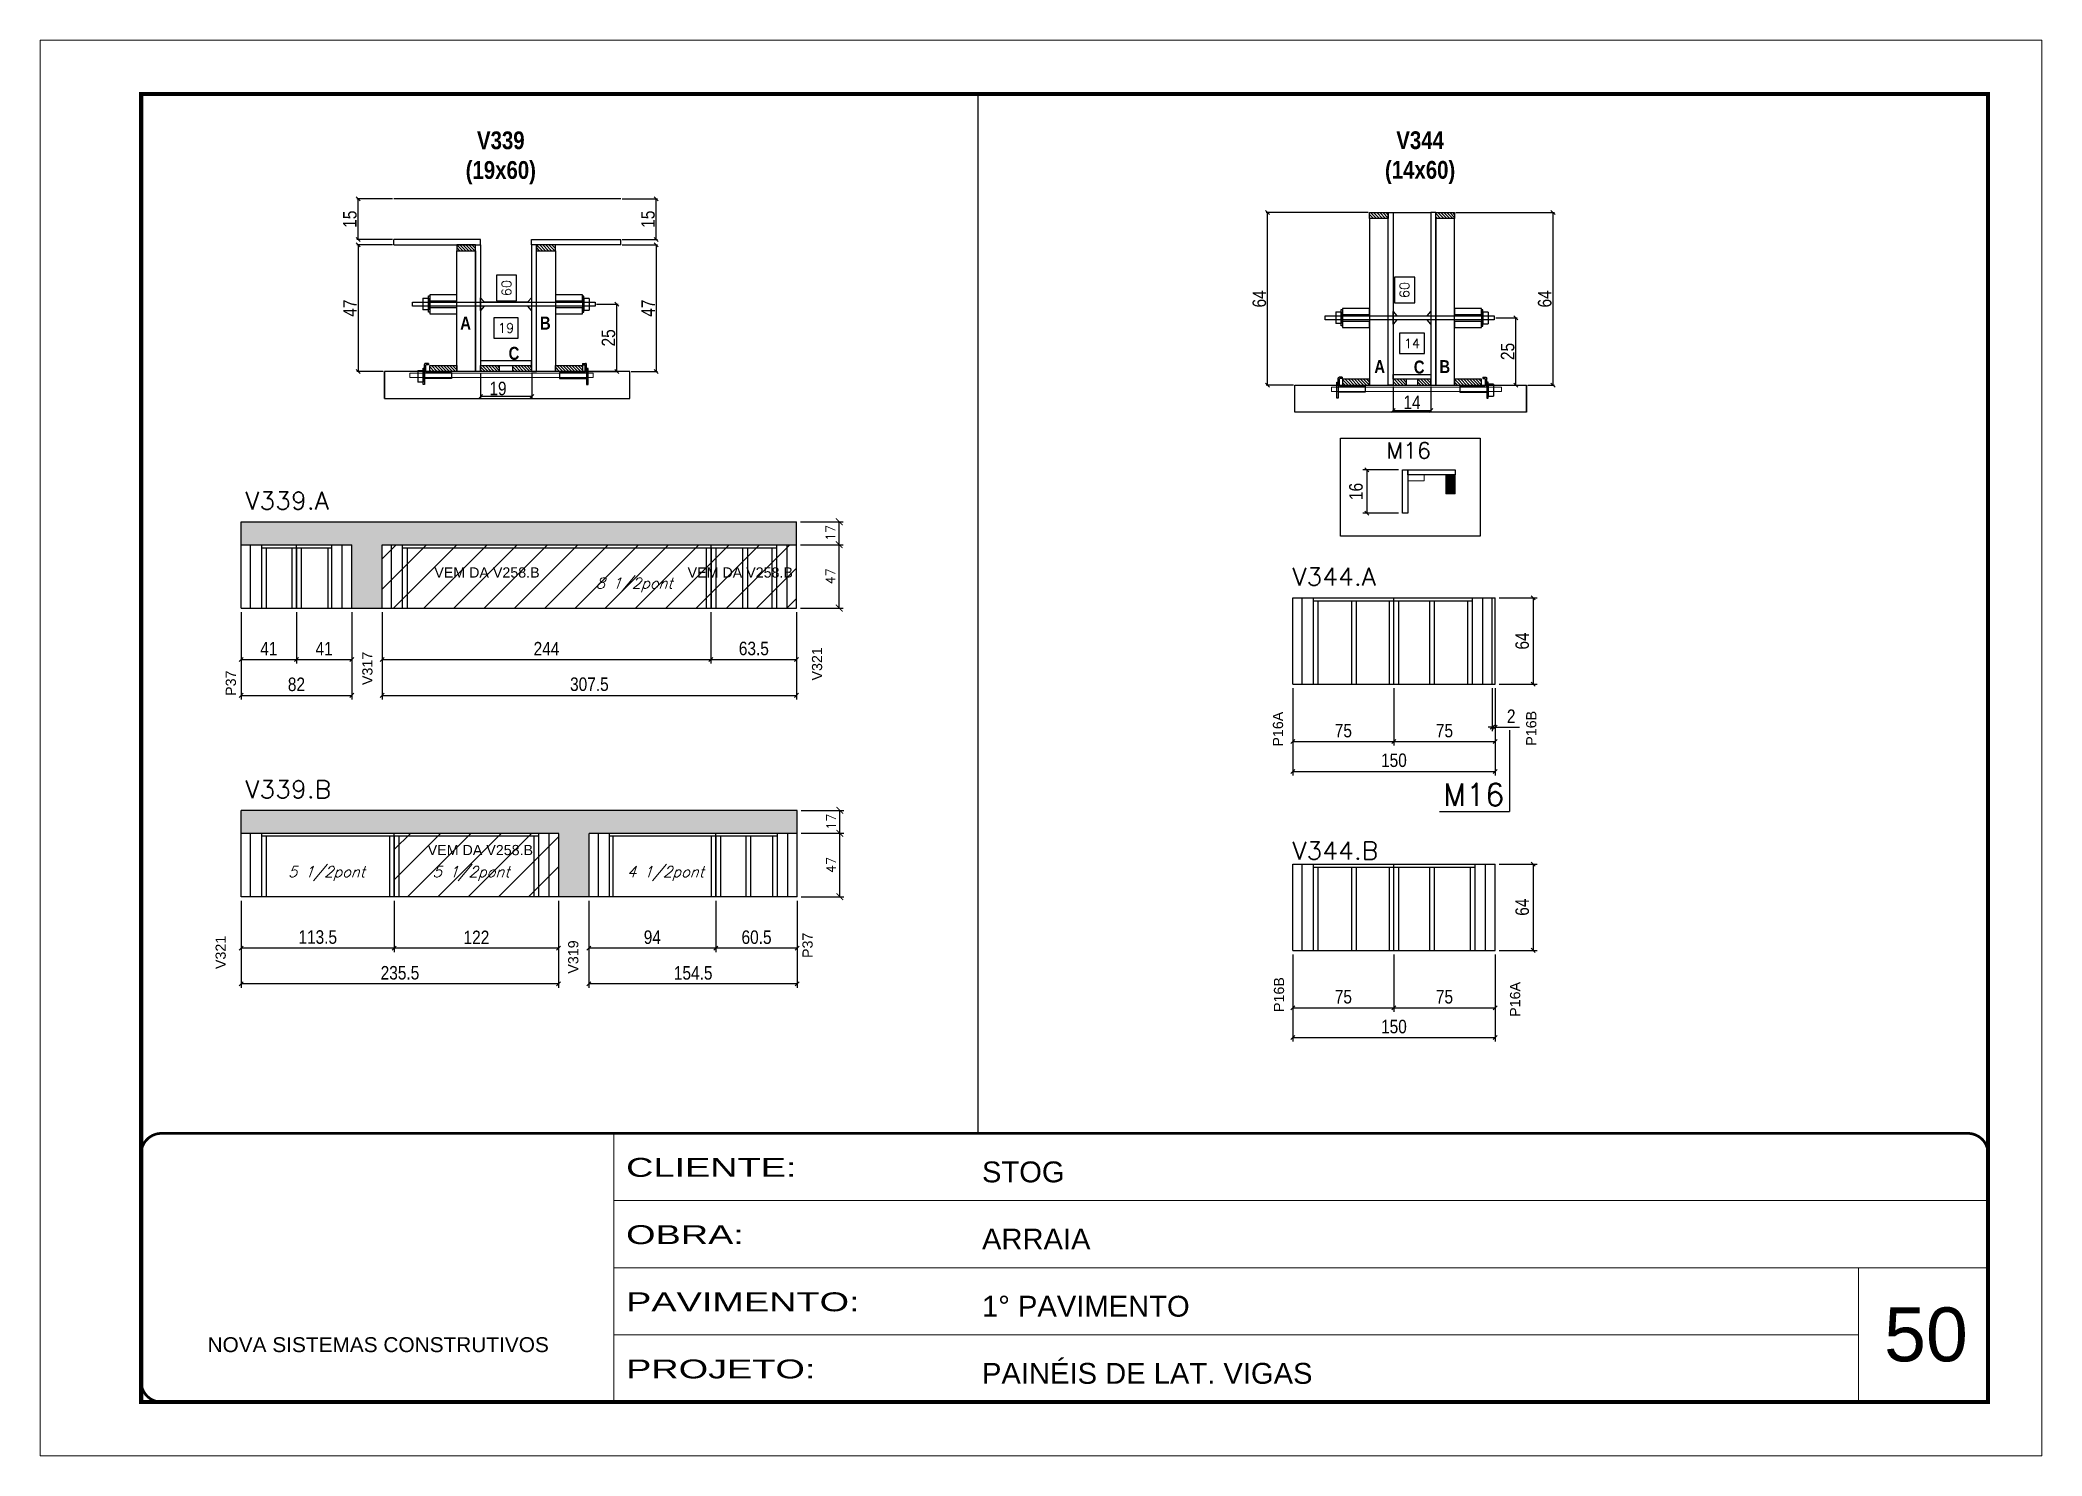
# Model space of a CAD drawing. Extents: x -3394 to 16474, y -5031 to 14397.
# Drawn here: x 5857 to 7342, y -436 to 614 of the extents above; entities that cross this region are included whole.
import ezdxf

# ---------------------------------------------------------------- set-up
doc = ezdxf.new("R2010")
doc.units = 0
doc.linetypes.add('CONTINUO', pattern=[0])
doc.linetypes.add('DASHED', pattern=[0.75, 0.5, -0.25])
doc.layers.get('0').update_dxf_attribs({"linetype": 'CONTINUOUS'})
doc.layers.get('Defpoints').update_dxf_attribs({"linetype": 'CONTINUOUS'})
for name, color, linetype in [('1HACHURA MADEIRAS', 1, 'CONTINUOUS'), ('5', 5, 'CONTINUOUS'), ('barrote', 251, 'CONTINUOUS'), ('COTA', 241, 'CONTINUOUS'), ('Cota Seção (2x)', 4, 'CONTINUOUS'), ('detalhes', 4, 'CONTINUOUS'), ('NOMENCLATURA', 7, 'CONTINUOUS'), ('Painéis', 200, 'CONTINUOUS'), ('presilha', 1, 'CONTINUOUS'), ('SARR_2.2x10', 60, 'CONTINUOUS'), ('SARR_2.2x7', 40, 'CONTINUOUS'), ('SARR_3.5x7', 81, 'CONTINUOUS'), ('texto', 7, 'CONTINUOUS'), ('Tubo de PVC', 51, 'CONTINUOUS')]:
    doc.layers.add(name, color=color, linetype=linetype)
for name, color, linetype, lineweight in [('CARIMBO', 255, 'CONTINUOUS', 9), ('CONCRETO', 251, 'CONTINUOUS', 25), ('Folhas', 255, 'CONTINUOUS', 9), ('Madeira', 126, 'CONTINUOUS', 18), ('REAPROVEITAMENTO', 251, 'CONTINUOUS', 9), ('Sarr 2.2x7', 40, 'CONTINUOUS', 9), ('SARRAFO DE PRESSAO', 251, 'DASHED', 9), ('SCO-___-LAJ', 2, 'CONTINUOUS', 0), ('Texto Seção', 7, 'CONTINUOUS', 15)]:
    doc.layers.add(name, color=color, linetype=linetype, lineweight=lineweight)
doc.styles.add('ARIAL', font='arial.ttf')
doc.styles.add('COTA TECNICA', font='techl___.ttf', dxfattribs={"height": 10})
doc.styles.add('COTA TECNICA 2X', font='techl___.ttf', dxfattribs={"height": 10})
doc.styles.add('REGUA-120', font='ROMANS.shx', dxfattribs={"height": 15})
doc.styles.add('ROMANS', font='romans.shx')
doc.styles.get("Standard").update_dxf_attribs({"font": 'ROMANS.SHX'})
doc.styles.add('TECNICA', font='techb___.ttf', dxfattribs={"height": 10})
doc.styles.add('Tecnologia', font='')
doc.styles.get('Tecnologia').set_extended_font_data('Forgotten Futurist')
doc.dimstyles.new('Cota Paínel', dxfattribs={"dimtxt": 7, "dimasz": 5, "dimexe": 3, "dimexo": 3, "dimgap": 3, "dimtad": 1, "dimdec": 1, "dimzin": 12, "dimdsep": 46, "dimtxsty": 'ROMANS', "dimblk": 'ARCHTICK', "dimcen": 0, "dimclrd": 4, "dimclre": 4, "dimclrt": 1, "dimadec": 1, "dimazin": 3, "dimtfac": 1, "dimtdec": 1, "dimtmove": 0, "dimatfit": 3, "dimldrblk": 'OBLIQUE', "dimfxl": 1, "dimtolj": 1, "dimtzin": 12, "dimarcsym": 0})
doc.dimstyles.new('Cota Seção interna', dxfattribs={"dimtxt": 7, "dimasz": 6, "dimexe": 0.18, "dimexo": 2, "dimgap": -4, "dimtad": 3, "dimdec": 1, "dimlfac": 0.5, "dimzin": 12, "dimdsep": 46, "dimtxsty": 'ROMANS', "dimblk": 'ARCHTICK', "dimcen": 0.09, "dimse1": 1, "dimse2": 1, "dimsd1": 1, "dimsd2": 1, "dimclrd": 180, "dimclre": 5, "dimclrt": 1, "dimadec": 0, "dimazin": 3, "dimtfac": 1, "dimtdec": 1, "dimtofl": 0, "dimtmove": 0, "dimatfit": 3, "dimldrblk": 'ARCHTICK', "dimfxl": 1, "dimtolj": 1, "dimtzin": 0, "dimarcsym": 0})
doc.dimstyles.new('PAINEL', dxfattribs={"dimtxt": 10, "dimasz": 3, "dimexe": 3, "dimexo": 3, "dimgap": 3, "dimtad": 1, "dimdec": 1, "dimzin": 12, "dimdsep": 46, "dimtxsty": 'COTA TECNICA', "dimblk1": 'OBLIQUE', "dimblk2": 'OBLIQUE', "dimsah": 1, "dimcen": 0.9, "dimclrd": 4, "dimclre": 4, "dimclrt": 240, "dimadec": 1, "dimazin": 3, "dimtfac": 1, "dimtdec": 1, "dimtmove": 0, "dimatfit": 3, "dimfxl": 1, "dimtolj": 1, "dimtzin": 12, "dimarcsym": 0})
doc.dimstyles.new('SECAO', dxfattribs={"dimscale": 0.333333, "dimtxt": 5, "dimasz": 9, "dimexe": 3, "dimexo": 3, "dimgap": 3, "dimtad": 1, "dimdec": 1, "dimlfac": 0.5, "dimzin": 12, "dimdsep": 46, "dimtxsty": 'COTA TECNICA 2X', "dimblk1": 'OBLIQUE', "dimblk2": 'OBLIQUE', "dimsah": 1, "dimcen": 0.9, "dimclrd": 4, "dimclre": 4, "dimclrt": 240, "dimadec": 1, "dimazin": 3, "dimtfac": 1, "dimtdec": 1, "dimtmove": 0, "dimatfit": 3, "dimfxl": 1, "dimtolj": 1, "dimtzin": 12, "dimarcsym": 0})
pattern_1 = [(50, (5857.208, -4862.023), (9.109233, -0.796954), [0.9525, -10.4775]), (355, (5857.208, -4862.023), (-1.762171, 9.552842), [0.762, -8.38203]), (100.45144, (5857.967, -4862.09), (7.347062, 8.755888), [0.8095, -8.904512]), (46.1842, (5857.208, -4859.483), (13.553952, -2.102116), [1.42875, -15.71625]), (96.63556, (5858.338, -4859.658), (11.870207, 12.371306), [1.21425, -13.35678]), (351.18415, (5857.208, -4859.483), (11.870207, 12.371306), [1.143, -12.572987]), (21, (5858.478, -4860.118), (7.58072, -5.11326), [0.9525, -10.4775]), (326, (5858.478, -4860.118), (3.090101, 9.209398), [0.762, -8.382]), (71.45144, (5859.11, -4860.544), (10.670821, 4.096138), [0.8095, -8.904497]), (37.5, (5857.208, -4862.0232), (0.1544302, 4.227752), [0, -8.2804, 0, -8.509, 0, -8.41375]), (7.5, (5857.208, -4862.023), (3.340983, 5.0090287), [0, -4.8514, 0, -8.0899, 0, -3.20675]), (327.5, (5854.376, -4862.0232), (6.7795298, -0.2864372), [0, -3.175, 0, -9.906, 0, -13.1445]), (317.5, (5853.106, -4862.023), (7.406459, 1.2713246), [0, -4.1275, 0, -6.5786, 0, -9.3345])]

msp = doc.modelspace()

# ---------------------------------------------------------------- texts
at = {"layer": '5', "color": 7, "linetype": 'Continuous'}
msp.add_text('M16', height=12, rotation=359.99996, dxfattribs=at).set_placement((6856.02, 303.23))
at = {"layer": 'CARIMBO', "style": 'ARIAL'}
msp.add_text('50', height=40, dxfattribs=at).set_placement((7225.07, -366.21))
at = {"layer": 'detalhes', "style": 'TECNICA'}
for s, p in [('A', (6168.9, 398.94)), ('B', (6228.04, 398.94)), ('C', (6204.79, 376.54)), ('A', (6846.96, 366.67)), ('C', (6876.26, 366.36)), ('B', (6895.22, 366.67))]:
    msp.add_text(s, height=9.6, dxfattribs=at).set_placement(p)
at = {"layer": 'NOMENCLATURA', "linetype": 'Continuous', "style": 'ARIAL'}
for p in [(6149.67, 215.03), (6337.56, 215.03), (6144.77, 9.19)]:
    msp.add_text('VEM DA V258.B', height=7.5671, dxfattribs=at).set_placement(p)
for s, p in [('V317', (6103.81, 135.32)), ('V321', (6437.36, 138.71)), ('P37', (6002.51, 127.3)), ('P16A', (6779.28, 89.69)), ('P16B', (6967.15, 90.33)), ('V321', (5994.97, -75.3)), ('V319', (6256.53, -78.7)), ('P37', (6430.32, -67.08)), ('P16B', (6780.03, -107.13)), ('P16A', (6955.16, -110.72))]:
    msp.add_text(s, height=7.567, rotation=90, dxfattribs=at).set_placement(p)
at = {"layer": 'NOMENCLATURA', "linetype": 'Continuous'}
msp.add_text('M16', height=16.5, dxfattribs=at).set_placement((6898.1, 45.83))
at = {"layer": 'NOMENCLATURA', "char_height": 13.2, "attachment_point": 2, "style": 'TECNICA'}
for s, insert in [('V339\\P(19x60)', (6199, 545.9)), ('V344\\P(14x60)', (6880.93, 546))]:
    msp.add_mtext_dynamic_manual_height_columns(s, width=13.2, gutter_width=1, heights=[0], dxfattribs=dict(at, insert=insert))
at = {"layer": 'texto', "color": 2, "char_height": 8, "attachment_point": 5, "style": 'ROMANS'}
for s, insert in [('{\\Q19;\\C256;8 1/2pont}', (6297.94, 209.6)), ('{\\Q19;\\C256;5 1/2pont}', (6069.71, -4.42)), ('{\\Q19;\\C256;5 1/2pont}', (6176.93, -4.42)), ('{\\Q19;\\C256;4 1/2pont}', (6321.12, -4.42))]:
    msp.add_mtext(s, dxfattribs=dict(at, insert=insert))
at = {"layer": 'Texto Seção', "style": 'REGUA-120', "width": 1.05}
for s, p in [('V339.A', (6009.43, 265.57)), ('V344.A', (6786.19, 209.21)), ('V339.B', (6009.43, 51.55)), ('V344.B', (6786.19, 6.02))]:
    msp.add_text(s, height=13, dxfattribs=at).set_placement(p)

# ---------------------------------------------------------------- blocks, each defined once
blk = doc.blocks.new('9999999999')
at = {"color": 30, "linetype": 'CONTINUO'}
for p, q in [((98564.6, 34230.2), (98564.6, 34429.4)), ((98564.6, 34379.6), (99584, 34379.6)), ((98564.6, 34329.8), (99488, 34329.8)), ((99584, 34329.8), (99488, 34329.8)), ((99488, 34329.8), (99488, 34230.2)), ((98564.6, 34280), (99488, 34280))]:
    blk.add_line(p, q, dxfattribs=at)
at = {"color": 30, "linetype": 'CONTINUO', "const_width": 2}
blk.add_lwpolyline([(99584, 34230.2), (99584, 34414.4, 0.414214), (99569, 34429.4), (98229, 34429.4, 0.414214), (98214, 34414.4), (98214, 34245.2, 0.414214), (98229, 34230.2), (99584, 34230.2)], format="xyb", dxfattribs=at)
at = {"layer": 'Folhas'}
blk.add_lwpolyline([(98139, 34190.2), (99624, 34190.2), (99624, 35240.2), (98139, 35240.2)], close=True, dxfattribs=at)
at = {"layer": 'Folhas', "color": 30, "const_width": 3}
blk.add_lwpolyline([(98214, 34230.2), (99584, 34230.2), (99584, 35200.2), (98214, 35200.2)], close=True, dxfattribs=at)
at = {"color": 7, "linetype": 'Continuous', "ltscale": 5, "style": 'ARIAL'}
for s, height, p in [('STOG', 15.48, (98837.7, 34393.1)), ('ARRAIA', 15.48, (98837.7, 34343.3)), ('1° PAVIMENTO', 15.483, (98837.7, 34293.5)), ('NOVA SISTEMAS CONSTRUTIVOS', 11.059, (98263.2, 34267.2)), ('PAINÉIS DE LAT. VIGAS', 15.483, (98837.7, 34243.7))]:
    blk.add_text(s, height=height, dxfattribs=at).set_placement(p)
at = {"layer": 'Folhas', "color": 7, "style": 'Tecnologia', "width": 1.5}
for s, p in [('CLIENTE:', (98573.7, 34397.2)), ('OBRA:', (98573.7, 34347.3)), ('PAVIMENTO:', (98573.7, 34297.5)), ('PROJETO:', (98573.7, 34247.7))]:
    blk.add_text(s, height=14, dxfattribs=at).set_placement(p)
blk = doc.blocks.new('_Oblique')
at = {"color": 0, "linetype": 'ByBlock', "lineweight": -2}
blk.add_line((-0.5, -0.5), (0.5, 0.5), dxfattribs=at)
blk = doc.blocks.new('*D1706')
at = {"layer": 'COTA', "color": 4, "lineweight": -2, "transparency": 16777216}
for p, q in [((6183.9, 366.8), (6183.9, 348.2)), ((6221.9, 366.8), (6221.9, 348.2)), ((6221.9, 349.2), (6183.9, 349.2))]:
    blk.add_line(p, q, dxfattribs=at)
at = {"layer": 'Defpoints', "color": 0, "transparency": 16777216}
for p in [(6183.9, 367.8), (6221.9, 367.8), (6183.9, 349.2)]:
    blk.add_point(p, dxfattribs=at)
at = {"layer": 'COTA', "color": 4, "lineweight": -2, "transparency": 16777216, "xscale": 3, "yscale": 3, "zscale": 3, "rotation": 180}
blk.add_blockref('_Oblique', (6183.9, 349.2), dxfattribs=at)
at = {"layer": 'COTA', "color": 4, "lineweight": -2, "transparency": 16777216, "xscale": 3, "yscale": 3, "zscale": 3}
blk.add_blockref('_Oblique', (6221.9, 349.2), dxfattribs=at)
at = {"layer": 'COTA', "color": 240, "transparency": 16777216, "insert": (6196.9, 355.2), "char_height": 10, "attachment_point": 5, "style": 'COTA TECNICA 2X'}
blk.add_mtext('\\A1;19', dxfattribs=at)
blk = doc.blocks.new('PRESILHA METÁLICA 1')
at = {"layer": 'presilha'}
for p, q in [((0, 13), (6, 13)), ((0, 13), (0, 0)), ((6, 0), (0, 0)), ((6, 15.5), (7.5, 15.5)), ((6, -2.5), (6, 15.5)), ((6, 13), (6, 0)), ((7.5, 10.6), (7.5, 19.9)), ((7.5, 15.5), (7.5, -2.5)), ((37.5, 4.1), (7.5, 4.1)), ((12, 21), (8.6, 21)), ((9, 11.6), (9, 18.9)), ((12, 19.5), (9.6, 19.5)), ((37.5, 11), (9.6, 11)), ((12, 21), (12, 19.5)), ((37.5, 11), (37.5, 4.1)), ((7.5, -2.5), (6, -2.5))]:
    blk.add_line(p, q, dxfattribs=at)
for centre, radius, start, end in [((8.6, 19.9), 1.14, 90, 180), ((9.6, 18.9), 0.57, 90, 180), ((9.6, 11.6), 0.57, 180, 270)]:
    blk.add_arc(centre, radius, start, end, dxfattribs=at)
blk = doc.blocks.new('PRESILHA METÁLICA 2')
at = {"layer": 'presilha'}
for p, q in [((-5.2, 23.5), (-5.2, 22)), ((-5.2, 23.5), (-1.9, 23.5)), ((-0.8, 14.6), (-0.8, 22.4)), ((-30.8, 13.5), (-30.8, 6.6)), ((-30.8, 13.5), (-2.8, 13.5)), ((-30.8, 6.6), (-0.8, 6.6)), ((-5.2, 22), (-2.8, 22)), ((-2.2, 14.1), (-2.2, 21.4)), ((0.8, 18), (-0.8, 18)), ((-0.8, 18), (-0.8, 0)), ((-0.8, 0), (0.8, 0)), ((0.8, 0), (0.8, 18))]:
    blk.add_line(p, q, dxfattribs=at)
for centre, radius, start, end in [((-1.9, 22.4), 1.14, 0, 90), ((-2.8, 21.4), 0.57, 0, 90), ((-2.8, 14.1), 0.57, 270, 0)]:
    blk.add_arc(centre, radius, start, end, dxfattribs=at)
blk = doc.blocks.new('*D1707')
at = {"layer": 'COTA', "color": 4, "lineweight": -2, "transparency": 16777216}
for p, q in [((6118.6, 461.8), (6092.2, 461.8)), ((6093.2, 461.8), (6093.2, 367.8)), ((6111.8, 367.8), (6092.2, 367.8))]:
    blk.add_line(p, q, dxfattribs=at)
at = {"layer": 'Defpoints', "color": 0, "transparency": 16777216}
for p in [(6119.6, 461.8), (6093.2, 367.8), (6112.8, 367.8)]:
    blk.add_point(p, dxfattribs=at)
at = {"layer": 'COTA', "color": 4, "lineweight": -2, "transparency": 16777216, "xscale": 3, "yscale": 3, "zscale": 3}
for p, rotation in [((6093.2, 461.8), 90), ((6093.2, 367.8), 270)]:
    blk.add_blockref('_Oblique', p, dxfattribs=dict(at, rotation=rotation))
at = {"layer": 'COTA', "color": 240, "transparency": 16777216, "insert": (6087.2, 414.8), "char_height": 10, "attachment_point": 5, "rotation": 90, "style": 'COTA TECNICA 2X'}
blk.add_mtext('\\A1;47', dxfattribs=at)
blk = doc.blocks.new('*D1708')
at = {"layer": 'Cota Seção (2x)', "color": 180, "lineweight": -2, "transparency": 16777216}
for p, q in [((6210.7, 439.2), (6195.7, 439.2)), ((6195.7, 439.2), (6195.7, 420.2)), ((6210.7, 420.2), (6210.7, 439.2)), ((6195.7, 420.2), (6210.7, 420.2))]:
    blk.add_line(p, q, dxfattribs=at)
at = {"layer": 'Defpoints', "color": 0, "transparency": 16777216}
for p in [(6214.7, 495.8), (6221.9, 495.8), (6214.5, 375.8)]:
    blk.add_point(p, dxfattribs=at)
at = {"layer": 'Cota Seção (2x)', "color": 1, "transparency": 16777216, "insert": (6203.2, 429.7), "char_height": 7, "attachment_point": 5, "rotation": 90, "style": 'ROMANS'}
blk.add_mtext('\\A1;60', dxfattribs=at)
blk = doc.blocks.new('_ArchTick')
at = {"color": 0, "linetype": 'ByBlock', "const_width": 0.15}
blk.add_lwpolyline([(-0.5, -0.5), (0.5, 0.5)], dxfattribs=at)
blk = doc.blocks.new('*D1709')
at = {"layer": 'COTA', "color": 4, "lineweight": -2, "transparency": 16777216}
for p, q in [((6118.6, 495.8), (6092.2, 495.8)), ((6093.2, 465.8), (6093.2, 495.8)), ((6118.6, 465.8), (6092.2, 465.8))]:
    blk.add_line(p, q, dxfattribs=at)
at = {"layer": 'Defpoints', "color": 0, "transparency": 16777216}
for p in [(6093.2, 495.8), (6119.6, 495.8), (6119.6, 465.8)]:
    blk.add_point(p, dxfattribs=at)
at = {"layer": 'COTA', "color": 4, "lineweight": -2, "transparency": 16777216, "xscale": 3, "yscale": 3, "zscale": 3}
for p, rotation in [((6093.2, 495.8), 90), ((6093.2, 465.8), 270)]:
    blk.add_blockref('_Oblique', p, dxfattribs=dict(at, rotation=rotation))
at = {"layer": 'COTA', "color": 240, "transparency": 16777216, "insert": (6087.1, 480.8), "char_height": 10, "attachment_point": 5, "rotation": 90, "style": 'COTA TECNICA 2X'}
blk.add_mtext('\\A1;15', dxfattribs=at)
blk = doc.blocks.new('*D1710')
at = {"layer": 'COTA', "color": 4, "lineweight": -2, "transparency": 16777216}
for p, q in [((6289, 461.8), (6315.3, 461.8)), ((6314.3, 461.8), (6314.3, 367.8)), ((6295.7, 367.8), (6315.3, 367.8))]:
    blk.add_line(p, q, dxfattribs=at)
at = {"layer": 'Defpoints', "color": 0, "transparency": 16777216}
for p in [(6288, 461.8), (6294.7, 367.8), (6314.3, 367.8)]:
    blk.add_point(p, dxfattribs=at)
at = {"layer": 'COTA', "color": 4, "lineweight": -2, "transparency": 16777216, "xscale": 3, "yscale": 3, "zscale": 3}
for p, rotation in [((6314.3, 461.8), 90), ((6314.3, 367.8), 270)]:
    blk.add_blockref('_Oblique', p, dxfattribs=dict(at, rotation=rotation))
at = {"layer": 'COTA', "color": 240, "transparency": 16777216, "insert": (6308.3, 414.8), "char_height": 10, "attachment_point": 5, "rotation": 90, "style": 'COTA TECNICA 2X'}
blk.add_mtext('\\A1;47', dxfattribs=at)
blk = doc.blocks.new('*D1711')
at = {"layer": 'COTA', "color": 4, "lineweight": -2, "transparency": 16777216}
for p, q in [((6289, 495.8), (6315.3, 495.8)), ((6314.3, 465.8), (6314.3, 495.8)), ((6289, 465.8), (6315.3, 465.8))]:
    blk.add_line(p, q, dxfattribs=at)
at = {"layer": 'Defpoints', "color": 0, "transparency": 16777216}
for p in [(6288, 495.8), (6314.3, 495.8), (6288, 465.8)]:
    blk.add_point(p, dxfattribs=at)
at = {"layer": 'COTA', "color": 4, "lineweight": -2, "transparency": 16777216, "xscale": 3, "yscale": 3, "zscale": 3}
for p, rotation in [((6314.3, 495.8), 90), ((6314.3, 465.8), 270)]:
    blk.add_blockref('_Oblique', p, dxfattribs=dict(at, rotation=rotation))
at = {"layer": 'COTA', "color": 240, "transparency": 16777216, "insert": (6308.2, 480.8), "char_height": 10, "attachment_point": 5, "rotation": 90, "style": 'COTA TECNICA 2X'}
blk.add_mtext('\\A1;15', dxfattribs=at)
blk = doc.blocks.new('*D1759')
at = {"layer": 'Cota Seção (2x)', "color": 180, "lineweight": -2, "transparency": 16777216}
for p, q in [((6211.9, 407.6), (6193.9, 407.6)), ((6193.9, 407.6), (6193.9, 392.6)), ((6211.9, 392.6), (6211.9, 407.6)), ((6193.9, 392.6), (6211.9, 392.6))]:
    blk.add_line(p, q, dxfattribs=at)
at = {"layer": 'Defpoints', "color": 0, "transparency": 16777216}
for p in [(6221.9, 388.6), (6183.9, 375.8), (6221.9, 375.8)]:
    blk.add_point(p, dxfattribs=at)
at = {"layer": 'Cota Seção (2x)', "color": 1, "transparency": 16777216, "insert": (6202.9, 400.1), "char_height": 7, "attachment_point": 5, "style": 'ROMANS'}
blk.add_mtext('\\A1;19', dxfattribs=at)
blk = doc.blocks.new('*D1712')
at = {"layer": 'COTA', "color": 4, "lineweight": -2, "transparency": 16777216}
for p, q in [((6270, 417.8), (6286, 417.8)), ((6285, 367.8), (6285, 417.8)), ((6260.5, 367.8), (6286, 367.8))]:
    blk.add_line(p, q, dxfattribs=at)
at = {"layer": 'Defpoints', "color": 0, "transparency": 16777216}
for p in [(6269, 417.8), (6285, 417.8), (6259.5, 367.8)]:
    blk.add_point(p, dxfattribs=at)
at = {"layer": 'COTA', "color": 4, "lineweight": -2, "transparency": 16777216, "xscale": 3, "yscale": 3, "zscale": 3}
for p, rotation in [((6285, 417.8), 90), ((6285, 367.8), 270)]:
    blk.add_blockref('_Oblique', p, dxfattribs=dict(at, rotation=rotation))
at = {"layer": 'COTA', "color": 240, "transparency": 16777216, "insert": (6278.9, 392.8), "char_height": 10, "attachment_point": 5, "rotation": 90, "style": 'COTA TECNICA 2X'}
blk.add_mtext('\\A1;25', dxfattribs=at)
blk = doc.blocks.new('*D1713')
at = {"layer": 'COTA', "color": 4, "linetype": 'ByBlock', "lineweight": -2, "transparency": 16777216}
for p, q in [((6006.4, 189.4), (6006.4, 151.2)), ((6047.4, 189.4), (6047.4, 151.2)), ((6006.4, 154.2), (6047.4, 154.2))]:
    blk.add_line(p, q, dxfattribs=at)
at = {"layer": 'Defpoints', "color": 0, "linetype": 'ByBlock', "transparency": 16777216}
for p in [(6006.4, 192.4), (6047.4, 192.4), (6047.4, 154.2)]:
    blk.add_point(p, dxfattribs=at)
at = {"layer": 'COTA', "color": 4, "linetype": 'ByBlock', "lineweight": -2, "transparency": 16777216, "xscale": 3, "yscale": 3, "zscale": 3, "rotation": 180}
blk.add_blockref('_Oblique', (6006.4, 154.2), dxfattribs=at)
at = {"layer": 'COTA', "color": 4, "linetype": 'ByBlock', "lineweight": -2, "transparency": 16777216, "xscale": 3, "yscale": 3, "zscale": 3}
blk.add_blockref('_Oblique', (6047.4, 154.2), dxfattribs=at)
at = {"layer": 'COTA', "color": 240, "linetype": 'ByBlock', "transparency": 16777216, "insert": (6026.9, 162.3), "char_height": 10, "attachment_point": 5, "style": 'COTA TECNICA'}
blk.add_mtext('\\A1;41', dxfattribs=at)
blk = doc.blocks.new('*D1714')
at = {"layer": 'COTA', "color": 4, "linetype": 'ByBlock', "lineweight": -2, "transparency": 16777216}
for p, q in [((6047.4, 189.4), (6047.4, 151.2)), ((6088.4, 189.4), (6088.4, 151.2)), ((6047.4, 154.2), (6088.4, 154.2))]:
    blk.add_line(p, q, dxfattribs=at)
at = {"layer": 'Defpoints', "color": 0, "linetype": 'ByBlock', "transparency": 16777216}
for p in [(6047.4, 192.4), (6088.4, 192.4), (6088.4, 154.2)]:
    blk.add_point(p, dxfattribs=at)
at = {"layer": 'COTA', "color": 4, "linetype": 'ByBlock', "lineweight": -2, "transparency": 16777216, "xscale": 3, "yscale": 3, "zscale": 3, "rotation": 180}
blk.add_blockref('_Oblique', (6047.4, 154.2), dxfattribs=at)
at = {"layer": 'COTA', "color": 4, "linetype": 'ByBlock', "lineweight": -2, "transparency": 16777216, "xscale": 3, "yscale": 3, "zscale": 3}
blk.add_blockref('_Oblique', (6088.4, 154.2), dxfattribs=at)
at = {"layer": 'COTA', "color": 240, "linetype": 'ByBlock', "transparency": 16777216, "insert": (6067.9, 162.3), "char_height": 10, "attachment_point": 5, "style": 'COTA TECNICA'}
blk.add_mtext('\\A1;41', dxfattribs=at)
blk = doc.blocks.new('*D1737')
at = {"layer": 'COTA', "color": 4, "linetype": 'ByBlock', "lineweight": -2, "transparency": 16777216}
for p, q in [((6006.4, 189.4), (6006.4, 124.7)), ((6088.4, 189.4), (6088.4, 124.7)), ((6006.4, 127.7), (6088.4, 127.7))]:
    blk.add_line(p, q, dxfattribs=at)
at = {"layer": 'Defpoints', "color": 0, "linetype": 'ByBlock', "transparency": 16777216}
for p in [(6006.4, 192.4), (6088.4, 192.4), (6088.4, 127.7)]:
    blk.add_point(p, dxfattribs=at)
at = {"layer": 'COTA', "color": 4, "linetype": 'ByBlock', "lineweight": -2, "transparency": 16777216, "xscale": 3, "yscale": 3, "zscale": 3, "rotation": 180}
blk.add_blockref('_Oblique', (6006.4, 127.7), dxfattribs=at)
at = {"layer": 'COTA', "color": 4, "linetype": 'ByBlock', "lineweight": -2, "transparency": 16777216, "xscale": 3, "yscale": 3, "zscale": 3}
blk.add_blockref('_Oblique', (6088.4, 127.7), dxfattribs=at)
at = {"layer": 'COTA', "color": 240, "linetype": 'ByBlock', "transparency": 16777216, "insert": (6047.4, 135.8), "char_height": 10, "attachment_point": 5, "style": 'COTA TECNICA'}
blk.add_mtext('\\A1;82', dxfattribs=at)
blk = doc.blocks.new('*D1682')
at = {"layer": 'COTA', "color": 4, "linetype": 'ByBlock', "lineweight": -2, "transparency": 16777216}
for p, q in [((6110.9, 189.4), (6110.9, 151.2)), ((6354.9, 189.4), (6354.9, 151.2)), ((6110.9, 154.2), (6354.9, 154.2))]:
    blk.add_line(p, q, dxfattribs=at)
at = {"layer": 'Defpoints', "color": 0, "linetype": 'ByBlock', "transparency": 16777216}
for p in [(6110.9, 192.4), (6354.9, 192.4), (6354.9, 154.2)]:
    blk.add_point(p, dxfattribs=at)
at = {"layer": 'COTA', "color": 4, "linetype": 'ByBlock', "lineweight": -2, "transparency": 16777216, "xscale": 3, "yscale": 3, "zscale": 3, "rotation": 180}
blk.add_blockref('_Oblique', (6110.9, 154.2), dxfattribs=at)
at = {"layer": 'COTA', "color": 4, "linetype": 'ByBlock', "lineweight": -2, "transparency": 16777216, "xscale": 3, "yscale": 3, "zscale": 3}
blk.add_blockref('_Oblique', (6354.9, 154.2), dxfattribs=at)
at = {"layer": 'COTA', "color": 240, "linetype": 'ByBlock', "transparency": 16777216, "insert": (6232.9, 162.3), "char_height": 10, "attachment_point": 5, "style": 'COTA TECNICA'}
blk.add_mtext('\\A1;244', dxfattribs=at)
blk = doc.blocks.new('*D1683')
at = {"layer": 'COTA', "color": 4, "linetype": 'ByBlock', "lineweight": -2, "transparency": 16777216}
for p, q in [((6354.9, 189.4), (6354.9, 151.2)), ((6418.4, 189.4), (6418.4, 151.2)), ((6354.9, 154.2), (6418.4, 154.2))]:
    blk.add_line(p, q, dxfattribs=at)
at = {"layer": 'Defpoints', "color": 0, "linetype": 'ByBlock', "transparency": 16777216}
for p in [(6354.9, 192.4), (6418.4, 192.4), (6418.4, 154.2)]:
    blk.add_point(p, dxfattribs=at)
at = {"layer": 'COTA', "color": 4, "linetype": 'ByBlock', "lineweight": -2, "transparency": 16777216, "xscale": 3, "yscale": 3, "zscale": 3, "rotation": 180}
blk.add_blockref('_Oblique', (6354.9, 154.2), dxfattribs=at)
at = {"layer": 'COTA', "color": 4, "linetype": 'ByBlock', "lineweight": -2, "transparency": 16777216, "xscale": 3, "yscale": 3, "zscale": 3}
blk.add_blockref('_Oblique', (6418.4, 154.2), dxfattribs=at)
at = {"layer": 'COTA', "color": 240, "linetype": 'ByBlock', "transparency": 16777216, "insert": (6386.7, 162.4), "char_height": 10, "attachment_point": 5, "style": 'COTA TECNICA'}
blk.add_mtext('\\A1;63.5', dxfattribs=at)
blk = doc.blocks.new('*D1738')
at = {"layer": 'COTA', "color": 4, "linetype": 'ByBlock', "lineweight": -2, "transparency": 16777216}
for p, q in [((6110.9, 189.4), (6110.9, 124.7)), ((6418.4, 189.4), (6418.4, 124.7)), ((6110.9, 127.7), (6418.4, 127.7))]:
    blk.add_line(p, q, dxfattribs=at)
at = {"layer": 'Defpoints', "color": 0, "linetype": 'ByBlock', "transparency": 16777216}
for p in [(6110.9, 192.4), (6418.4, 192.4), (6418.4, 127.7)]:
    blk.add_point(p, dxfattribs=at)
at = {"layer": 'COTA', "color": 4, "linetype": 'ByBlock', "lineweight": -2, "transparency": 16777216, "xscale": 3, "yscale": 3, "zscale": 3, "rotation": 180}
blk.add_blockref('_Oblique', (6110.9, 127.7), dxfattribs=at)
at = {"layer": 'COTA', "color": 4, "linetype": 'ByBlock', "lineweight": -2, "transparency": 16777216, "xscale": 3, "yscale": 3, "zscale": 3}
blk.add_blockref('_Oblique', (6418.4, 127.7), dxfattribs=at)
at = {"layer": 'COTA', "color": 240, "linetype": 'ByBlock', "transparency": 16777216, "insert": (6264.7, 135.9), "char_height": 10, "attachment_point": 5, "style": 'COTA TECNICA'}
blk.add_mtext('\\A1;307.5', dxfattribs=at)
blk = doc.blocks.new('*D1684')
at = {"layer": 'COTA', "color": 4, "lineweight": -2, "transparency": 16777216}
for p, q in [((6421.4, 239.4), (6453, 239.4)), ((6450, 192.4), (6450, 239.4)), ((6421.4, 192.4), (6453, 192.4))]:
    blk.add_line(p, q, dxfattribs=at)
at = {"layer": 'Defpoints', "color": 0, "transparency": 16777216}
for p in [(6418.4, 239.4), (6450, 239.4), (6418.4, 192.4)]:
    blk.add_point(p, dxfattribs=at)
at = {"layer": 'COTA', "color": 4, "lineweight": -2, "transparency": 16777216, "xscale": 5, "yscale": 5, "zscale": 5}
for p, rotation in [((6450, 239.4), 90), ((6450, 192.4), 270)]:
    blk.add_blockref('_ArchTick', p, dxfattribs=dict(at, rotation=rotation))
at = {"layer": 'COTA', "color": 1, "transparency": 16777216, "insert": (6443.5, 215.9), "char_height": 7, "attachment_point": 5, "rotation": 90, "style": 'ROMANS'}
blk.add_mtext('\\A1;47', dxfattribs=at)
blk = doc.blocks.new('*D1685')
at = {"layer": 'COTA', "color": 4, "lineweight": -2, "transparency": 16777216}
for p, q in [((6421.4, 256.4), (6453, 256.4)), ((6450, 239.4), (6450, 256.4)), ((6421.4, 239.4), (6453, 239.4))]:
    blk.add_line(p, q, dxfattribs=at)
at = {"layer": 'Defpoints', "color": 0, "transparency": 16777216}
for p in [(6418.4, 256.4), (6450, 256.4), (6418.4, 239.4)]:
    blk.add_point(p, dxfattribs=at)
at = {"layer": 'COTA', "color": 4, "lineweight": -2, "transparency": 16777216, "xscale": 5, "yscale": 5, "zscale": 5}
for p, rotation in [((6450, 256.4), 90), ((6450, 239.4), 270)]:
    blk.add_blockref('_ArchTick', p, dxfattribs=dict(at, rotation=rotation))
at = {"layer": 'COTA', "color": 1, "transparency": 16777216, "insert": (6443.5, 248.1), "char_height": 7, "attachment_point": 5, "rotation": 90, "style": 'ROMANS'}
blk.add_mtext('\\A1;17', dxfattribs=at)
blk = doc.blocks.new('*D1686')
at = {"layer": 'COTA', "color": 4, "linetype": 'ByBlock', "lineweight": -2, "transparency": 16777216}
for p, q in [((6358.4, -24.6), (6358.4, -62.8)), ((6418.9, -24.6), (6418.9, -62.8)), ((6418.9, -59.8), (6358.4, -59.8))]:
    blk.add_line(p, q, dxfattribs=at)
at = {"layer": 'Defpoints', "color": 0, "linetype": 'ByBlock', "transparency": 16777216}
for p in [(6358.4, -21.6), (6418.9, -21.6), (6358.4, -59.8)]:
    blk.add_point(p, dxfattribs=at)
at = {"layer": 'COTA', "color": 4, "linetype": 'ByBlock', "lineweight": -2, "transparency": 16777216, "xscale": 3, "yscale": 3, "zscale": 3, "rotation": 180}
blk.add_blockref('_Oblique', (6358.4, -59.8), dxfattribs=at)
at = {"layer": 'COTA', "color": 4, "linetype": 'ByBlock', "lineweight": -2, "transparency": 16777216, "xscale": 3, "yscale": 3, "zscale": 3}
blk.add_blockref('_Oblique', (6418.9, -59.8), dxfattribs=at)
at = {"layer": 'COTA', "color": 240, "linetype": 'ByBlock', "transparency": 16777216, "insert": (6388.7, -51.7), "char_height": 10, "attachment_point": 5, "style": 'COTA TECNICA'}
blk.add_mtext('\\A1;60.5', dxfattribs=at)
blk = doc.blocks.new('*D1687')
at = {"layer": 'COTA', "color": 4, "linetype": 'ByBlock', "lineweight": -2, "transparency": 16777216}
for p, q in [((6264.4, -24.6), (6264.4, -62.8)), ((6358.4, -24.6), (6358.4, -62.8)), ((6358.4, -59.8), (6264.4, -59.8))]:
    blk.add_line(p, q, dxfattribs=at)
at = {"layer": 'Defpoints', "color": 0, "linetype": 'ByBlock', "transparency": 16777216}
for p in [(6264.4, -21.6), (6358.4, -21.6), (6264.4, -59.8)]:
    blk.add_point(p, dxfattribs=at)
at = {"layer": 'COTA', "color": 4, "linetype": 'ByBlock', "lineweight": -2, "transparency": 16777216, "xscale": 3, "yscale": 3, "zscale": 3, "rotation": 180}
blk.add_blockref('_Oblique', (6264.4, -59.8), dxfattribs=at)
at = {"layer": 'COTA', "color": 4, "linetype": 'ByBlock', "lineweight": -2, "transparency": 16777216, "xscale": 3, "yscale": 3, "zscale": 3}
blk.add_blockref('_Oblique', (6358.4, -59.8), dxfattribs=at)
at = {"layer": 'COTA', "color": 240, "linetype": 'ByBlock', "transparency": 16777216, "insert": (6311.4, -51.7), "char_height": 10, "attachment_point": 5, "style": 'COTA TECNICA'}
blk.add_mtext('\\A1;94', dxfattribs=at)
blk = doc.blocks.new('*D1739')
at = {"layer": 'COTA', "color": 4, "linetype": 'ByBlock', "lineweight": -2, "transparency": 16777216}
for p, q in [((6264.4, -24.6), (6264.4, -89.3)), ((6418.9, -24.6), (6418.9, -89.3)), ((6418.9, -86.3), (6264.4, -86.3))]:
    blk.add_line(p, q, dxfattribs=at)
at = {"layer": 'Defpoints', "color": 0, "linetype": 'ByBlock', "transparency": 16777216}
for p in [(6264.4, -21.6), (6418.9, -21.6), (6264.4, -86.3)]:
    blk.add_point(p, dxfattribs=at)
at = {"layer": 'COTA', "color": 4, "linetype": 'ByBlock', "lineweight": -2, "transparency": 16777216, "xscale": 3, "yscale": 3, "zscale": 3, "rotation": 180}
blk.add_blockref('_Oblique', (6264.4, -86.3), dxfattribs=at)
at = {"layer": 'COTA', "color": 4, "linetype": 'ByBlock', "lineweight": -2, "transparency": 16777216, "xscale": 3, "yscale": 3, "zscale": 3}
blk.add_blockref('_Oblique', (6418.9, -86.3), dxfattribs=at)
at = {"layer": 'COTA', "color": 240, "linetype": 'ByBlock', "transparency": 16777216, "insert": (6341.7, -78.2), "char_height": 10, "attachment_point": 5, "style": 'COTA TECNICA'}
blk.add_mtext('\\A1;154.5', dxfattribs=at)
blk = doc.blocks.new('*D1688')
at = {"layer": 'COTA', "color": 4, "linetype": 'ByBlock', "lineweight": -2, "transparency": 16777216}
for p, q in [((6119.9, -24.6), (6119.9, -62.8)), ((6241.9, -24.6), (6241.9, -62.8)), ((6241.9, -59.8), (6119.9, -59.8))]:
    blk.add_line(p, q, dxfattribs=at)
at = {"layer": 'Defpoints', "color": 0, "linetype": 'ByBlock', "transparency": 16777216}
for p in [(6119.9, -21.6), (6241.9, -21.6), (6119.9, -59.8)]:
    blk.add_point(p, dxfattribs=at)
at = {"layer": 'COTA', "color": 4, "linetype": 'ByBlock', "lineweight": -2, "transparency": 16777216, "xscale": 3, "yscale": 3, "zscale": 3, "rotation": 180}
blk.add_blockref('_Oblique', (6119.9, -59.8), dxfattribs=at)
at = {"layer": 'COTA', "color": 4, "linetype": 'ByBlock', "lineweight": -2, "transparency": 16777216, "xscale": 3, "yscale": 3, "zscale": 3}
blk.add_blockref('_Oblique', (6241.9, -59.8), dxfattribs=at)
at = {"layer": 'COTA', "color": 240, "linetype": 'ByBlock', "transparency": 16777216, "insert": (6180.9, -51.8), "char_height": 10, "attachment_point": 5, "style": 'COTA TECNICA'}
blk.add_mtext('\\A1;122', dxfattribs=at)
blk = doc.blocks.new('*D1689')
at = {"layer": 'COTA', "color": 4, "linetype": 'ByBlock', "lineweight": -2, "transparency": 16777216}
for p, q in [((6006.4, -24.6), (6006.4, -62.8)), ((6119.9, -24.6), (6119.9, -62.8)), ((6119.9, -59.8), (6006.4, -59.8))]:
    blk.add_line(p, q, dxfattribs=at)
at = {"layer": 'Defpoints', "color": 0, "linetype": 'ByBlock', "transparency": 16777216}
for p in [(6006.4, -21.6), (6119.9, -21.6), (6006.4, -59.8)]:
    blk.add_point(p, dxfattribs=at)
at = {"layer": 'COTA', "color": 4, "linetype": 'ByBlock', "lineweight": -2, "transparency": 16777216, "xscale": 3, "yscale": 3, "zscale": 3, "rotation": 180}
blk.add_blockref('_Oblique', (6006.4, -59.8), dxfattribs=at)
at = {"layer": 'COTA', "color": 4, "linetype": 'ByBlock', "lineweight": -2, "transparency": 16777216, "xscale": 3, "yscale": 3, "zscale": 3}
blk.add_blockref('_Oblique', (6119.9, -59.8), dxfattribs=at)
at = {"layer": 'COTA', "color": 240, "linetype": 'ByBlock', "transparency": 16777216, "insert": (6063.2, -51.6), "char_height": 10, "attachment_point": 5, "style": 'COTA TECNICA'}
blk.add_mtext('\\A1;113.5', dxfattribs=at)
blk = doc.blocks.new('*D1740')
at = {"layer": 'COTA', "color": 4, "linetype": 'ByBlock', "lineweight": -2, "transparency": 16777216}
for p, q in [((6006.4, -24.6), (6006.4, -89.3)), ((6241.9, -24.6), (6241.9, -89.3)), ((6241.9, -86.3), (6006.4, -86.3))]:
    blk.add_line(p, q, dxfattribs=at)
at = {"layer": 'Defpoints', "color": 0, "linetype": 'ByBlock', "transparency": 16777216}
for p in [(6006.4, -21.6), (6241.9, -21.6), (6006.4, -86.3)]:
    blk.add_point(p, dxfattribs=at)
at = {"layer": 'COTA', "color": 4, "linetype": 'ByBlock', "lineweight": -2, "transparency": 16777216, "xscale": 3, "yscale": 3, "zscale": 3, "rotation": 180}
blk.add_blockref('_Oblique', (6006.4, -86.3), dxfattribs=at)
at = {"layer": 'COTA', "color": 4, "linetype": 'ByBlock', "lineweight": -2, "transparency": 16777216, "xscale": 3, "yscale": 3, "zscale": 3}
blk.add_blockref('_Oblique', (6241.9, -86.3), dxfattribs=at)
at = {"layer": 'COTA', "color": 240, "linetype": 'ByBlock', "transparency": 16777216, "insert": (6124.2, -78.1), "char_height": 10, "attachment_point": 5, "style": 'COTA TECNICA'}
blk.add_mtext('\\A1;235.5', dxfattribs=at)
blk = doc.blocks.new('*D1690')
at = {"layer": 'COTA', "color": 4, "lineweight": -2, "transparency": 16777216}
for p, q in [((6421.9, 25.4), (6453.5, 25.4)), ((6450.5, -21.6), (6450.5, 25.4)), ((6421.9, -21.6), (6453.5, -21.6))]:
    blk.add_line(p, q, dxfattribs=at)
at = {"layer": 'Defpoints', "color": 0, "transparency": 16777216}
for p in [(6418.9, 25.4), (6450.5, 25.4), (6418.9, -21.6)]:
    blk.add_point(p, dxfattribs=at)
at = {"layer": 'COTA', "color": 4, "lineweight": -2, "transparency": 16777216, "xscale": 5, "yscale": 5, "zscale": 5}
for p, rotation in [((6450.5, 25.4), 90), ((6450.5, -21.6), 270)]:
    blk.add_blockref('_ArchTick', p, dxfattribs=dict(at, rotation=rotation))
at = {"layer": 'COTA', "color": 1, "transparency": 16777216, "insert": (6444, 1.9), "char_height": 7, "attachment_point": 5, "rotation": 90, "style": 'ROMANS'}
blk.add_mtext('\\A1;47', dxfattribs=at)
blk = doc.blocks.new('*D1691')
at = {"layer": 'COTA', "color": 4, "lineweight": -2, "transparency": 16777216}
for p, q in [((6421.9, 42.4), (6453.5, 42.4)), ((6450.5, 25.4), (6450.5, 42.4)), ((6421.9, 25.4), (6453.5, 25.4))]:
    blk.add_line(p, q, dxfattribs=at)
at = {"layer": 'Defpoints', "color": 0, "transparency": 16777216}
for p in [(6418.9, 42.4), (6450.5, 42.4), (6418.9, 25.4)]:
    blk.add_point(p, dxfattribs=at)
at = {"layer": 'COTA', "color": 4, "lineweight": -2, "transparency": 16777216, "xscale": 5, "yscale": 5, "zscale": 5}
for p, rotation in [((6450.5, 42.4), 90), ((6450.5, 25.4), 270)]:
    blk.add_blockref('_ArchTick', p, dxfattribs=dict(at, rotation=rotation))
at = {"layer": 'COTA', "color": 1, "transparency": 16777216, "insert": (6444, 34), "char_height": 7, "attachment_point": 5, "rotation": 90, "style": 'ROMANS'}
blk.add_mtext('\\A1;17', dxfattribs=at)
blk = doc.blocks.new('*D1919')
at = {"layer": 'COTA', "color": 4, "lineweight": -2, "transparency": 16777216}
for p, q in [((6860.9, 356.7), (6860.9, 338)), ((6888.9, 356.7), (6888.9, 338)), ((6860.9, 339), (6888.9, 339))]:
    blk.add_line(p, q, dxfattribs=at)
at = {"layer": 'Defpoints', "color": 0, "transparency": 16777216}
for p in [(6860.9, 357.7), (6888.9, 357.7), (6888.9, 339)]:
    blk.add_point(p, dxfattribs=at)
at = {"layer": 'COTA', "color": 4, "lineweight": -2, "transparency": 16777216, "xscale": 3, "yscale": 3, "zscale": 3, "rotation": 180}
blk.add_blockref('_Oblique', (6860.9, 339), dxfattribs=at)
at = {"layer": 'COTA', "color": 4, "lineweight": -2, "transparency": 16777216, "xscale": 3, "yscale": 3, "zscale": 3}
blk.add_blockref('_Oblique', (6888.9, 339), dxfattribs=at)
at = {"layer": 'COTA', "color": 240, "transparency": 16777216, "insert": (6874.9, 345), "char_height": 10, "attachment_point": 5, "style": 'COTA TECNICA 2X'}
blk.add_mtext('\\A1;14', dxfattribs=at)
blk = doc.blocks.new('*D1920')
at = {"layer": 'COTA', "color": 4, "lineweight": -2, "transparency": 16777216}
for p, q in [((6907.5, 485.7), (6980.5, 485.7)), ((6979.5, 485.7), (6979.5, 357.7)), ((6960.9, 357.7), (6980.5, 357.7))]:
    blk.add_line(p, q, dxfattribs=at)
at = {"layer": 'Defpoints', "color": 0, "transparency": 16777216}
for p in [(6906.5, 485.7), (6959.9, 357.7), (6979.5, 357.7)]:
    blk.add_point(p, dxfattribs=at)
at = {"layer": 'COTA', "color": 4, "lineweight": -2, "transparency": 16777216, "xscale": 3, "yscale": 3, "zscale": 3}
for p, rotation in [((6979.5, 485.7), 90), ((6979.5, 357.7), 270)]:
    blk.add_blockref('_Oblique', p, dxfattribs=dict(at, rotation=rotation))
at = {"layer": 'COTA', "color": 240, "transparency": 16777216, "insert": (6973.4, 421.7), "char_height": 10, "attachment_point": 5, "rotation": 90, "style": 'COTA TECNICA 2X'}
blk.add_mtext('\\A1;64', dxfattribs=at)
blk = doc.blocks.new('*D1921')
at = {"layer": 'Cota Seção (2x)', "color": 180, "lineweight": -2, "transparency": 16777216}
for p, q in [((6876.9, 437.8), (6861.9, 437.8)), ((6861.9, 437.8), (6861.9, 418.8)), ((6876.9, 418.8), (6876.9, 437.8)), ((6861.9, 418.8), (6876.9, 418.8))]:
    blk.add_line(p, q, dxfattribs=at)
at = {"layer": 'Defpoints', "color": 0, "transparency": 16777216}
for p in [(6860.9, 485.7), (6880.9, 485.7), (6868.3, 365.7)]:
    blk.add_point(p, dxfattribs=at)
at = {"layer": 'Cota Seção (2x)', "color": 1, "transparency": 16777216, "insert": (6869.4, 428.3), "char_height": 7, "attachment_point": 5, "rotation": 90, "style": 'ROMANS'}
blk.add_mtext('\\A1;60', dxfattribs=at)
blk = doc.blocks.new('*D1922')
at = {"layer": 'COTA', "color": 4, "lineweight": -2, "transparency": 16777216}
for p, q in [((6842.3, 485.7), (6766.8, 485.7)), ((6767.8, 357.7), (6767.8, 485.7)), ((6787, 357.7), (6766.8, 357.7))]:
    blk.add_line(p, q, dxfattribs=at)
at = {"layer": 'Defpoints', "color": 0, "transparency": 16777216}
for p in [(6767.8, 485.7), (6843.3, 485.7), (6788, 357.7)]:
    blk.add_point(p, dxfattribs=at)
at = {"layer": 'COTA', "color": 4, "lineweight": -2, "transparency": 16777216, "xscale": 3, "yscale": 3, "zscale": 3}
for p, rotation in [((6767.8, 485.7), 90), ((6767.8, 357.7), 270)]:
    blk.add_blockref('_Oblique', p, dxfattribs=dict(at, rotation=rotation))
at = {"layer": 'COTA', "color": 240, "transparency": 16777216, "insert": (6761.7, 421.7), "char_height": 10, "attachment_point": 5, "rotation": 90, "style": 'COTA TECNICA 2X'}
blk.add_mtext('\\A1;64', dxfattribs=at)
blk = doc.blocks.new('*D1923')
at = {"layer": 'COTA', "color": 4, "lineweight": -2, "transparency": 16777216}
for p, q in [((6937, 407.7), (6953, 407.7)), ((6952, 357.7), (6952, 407.7)), ((6927.5, 357.7), (6953, 357.7))]:
    blk.add_line(p, q, dxfattribs=at)
at = {"layer": 'Defpoints', "color": 0, "transparency": 16777216}
for p in [(6936, 407.7), (6952, 407.7), (6926.5, 357.7)]:
    blk.add_point(p, dxfattribs=at)
at = {"layer": 'COTA', "color": 4, "lineweight": -2, "transparency": 16777216, "xscale": 3, "yscale": 3, "zscale": 3}
for p, rotation in [((6952, 407.7), 90), ((6952, 357.7), 270)]:
    blk.add_blockref('_Oblique', p, dxfattribs=dict(at, rotation=rotation))
at = {"layer": 'COTA', "color": 240, "transparency": 16777216, "insert": (6945.9, 382.7), "char_height": 10, "attachment_point": 5, "rotation": 90, "style": 'COTA TECNICA 2X'}
blk.add_mtext('\\A1;25', dxfattribs=at)
blk = doc.blocks.new('*D1926')
at = {"layer": 'Cota Seção (2x)', "color": 180, "lineweight": -2, "transparency": 16777216}
for p, q in [((6884.2, 396.2), (6865.6, 396.2)), ((6865.6, 396.2), (6865.6, 381.2)), ((6884.2, 381.2), (6884.2, 396.2)), ((6865.6, 381.2), (6884.2, 381.2))]:
    blk.add_line(p, q, dxfattribs=at)
at = {"layer": 'Defpoints', "color": 0, "transparency": 16777216}
for p in [(6888.9, 377.2), (6860.9, 365.7), (6888.9, 365.7)]:
    blk.add_point(p, dxfattribs=at)
at = {"layer": 'Cota Seção (2x)', "color": 1, "transparency": 16777216, "insert": (6874.9, 388.7), "char_height": 7, "attachment_point": 5, "style": 'ROMANS'}
blk.add_mtext('\\A1;14', dxfattribs=at)
blk = doc.blocks.new('*D1927')
at = {"layer": 'COTA', "color": 4, "linetype": 'ByBlock', "lineweight": -2, "transparency": 16777216}
for p, q in [((6786.5, 133), (6786.5, 68.3)), ((6936.5, 133), (6936.5, 68.3)), ((6786.5, 71.3), (6936.5, 71.3))]:
    blk.add_line(p, q, dxfattribs=at)
at = {"layer": 'Defpoints', "color": 0, "linetype": 'ByBlock', "transparency": 16777216}
for p in [(6786.5, 136), (6936.5, 136), (6936.5, 71.3)]:
    blk.add_point(p, dxfattribs=at)
at = {"layer": 'COTA', "color": 4, "linetype": 'ByBlock', "lineweight": -2, "transparency": 16777216, "xscale": 3, "yscale": 3, "zscale": 3, "rotation": 180}
blk.add_blockref('_Oblique', (6786.5, 71.3), dxfattribs=at)
at = {"layer": 'COTA', "color": 4, "linetype": 'ByBlock', "lineweight": -2, "transparency": 16777216, "xscale": 3, "yscale": 3, "zscale": 3}
blk.add_blockref('_Oblique', (6936.5, 71.3), dxfattribs=at)
at = {"layer": 'COTA', "color": 240, "linetype": 'ByBlock', "transparency": 16777216, "insert": (6861.5, 79.5), "char_height": 10, "attachment_point": 5, "style": 'COTA TECNICA'}
blk.add_mtext('\\A1;150', dxfattribs=at)
blk = doc.blocks.new('*D1924')
at = {"layer": 'COTA', "color": 4, "linetype": 'ByBlock', "lineweight": -2, "transparency": 16777216}
for p, q in [((6939.5, 200), (6967.8, 200)), ((6964.8, 200), (6964.8, 136)), ((6939.5, 136), (6967.8, 136))]:
    blk.add_line(p, q, dxfattribs=at)
at = {"layer": 'Defpoints', "color": 0, "linetype": 'ByBlock', "transparency": 16777216}
for p in [(6936.5, 200), (6936.5, 136), (6964.8, 136)]:
    blk.add_point(p, dxfattribs=at)
at = {"layer": 'COTA', "color": 4, "linetype": 'ByBlock', "lineweight": -2, "transparency": 16777216, "xscale": 3, "yscale": 3, "zscale": 3}
for p, rotation in [((6964.8, 200), 90), ((6964.8, 136), 270)]:
    blk.add_blockref('_Oblique', p, dxfattribs=dict(at, rotation=rotation))
at = {"layer": 'COTA', "color": 240, "linetype": 'ByBlock', "transparency": 16777216, "insert": (6956.7, 168), "char_height": 10, "attachment_point": 5, "rotation": 90, "style": 'COTA TECNICA'}
blk.add_mtext('\\A1;64', dxfattribs=at)
blk = doc.blocks.new('*D1928')
at = {"layer": 'COTA', "color": 4, "lineweight": -2, "transparency": 16777216}
for p, q in [((6934.5, 133), (6934.5, 101.2)), ((6936.5, 133), (6936.5, 101.2)), ((6934.5, 104.2), (6931.5, 104.2)), ((6934.5, 104.2), (6936.5, 104.2)), ((6936.5, 104.2), (6954.6, 104.2))]:
    blk.add_line(p, q, dxfattribs=at)
at = {"layer": 'Defpoints', "color": 0, "transparency": 16777216}
for p in [(6934.5, 136), (6936.5, 136), (6936.5, 104.2)]:
    blk.add_point(p, dxfattribs=at)
at = {"layer": 'COTA', "color": 4, "lineweight": -2, "transparency": 16777216, "xscale": 3, "yscale": 3, "zscale": 3}
blk.add_blockref('_Oblique', (6934.5, 104.2), dxfattribs=at)
at = {"layer": 'COTA', "color": 4, "lineweight": -2, "transparency": 16777216, "xscale": 3, "yscale": 3, "zscale": 3, "rotation": 180}
blk.add_blockref('_Oblique', (6936.5, 104.2), dxfattribs=at)
at = {"layer": 'COTA', "color": 240, "transparency": 16777216, "insert": (6948.5, 112.2), "char_height": 10, "attachment_point": 5, "style": 'COTA TECNICA'}
blk.add_mtext('\\A1;2', dxfattribs=at)
blk = doc.blocks.new('*D1929')
at = {"layer": 'COTA', "color": 4, "lineweight": -2, "transparency": 16777216}
for p, q in [((6786.5, 133), (6786.5, 90.4)), ((6861.5, 133), (6861.5, 90.4)), ((6786.5, 93.4), (6861.5, 93.4))]:
    blk.add_line(p, q, dxfattribs=at)
at = {"layer": 'Defpoints', "color": 0, "transparency": 16777216}
for p in [(6786.5, 136), (6861.5, 136), (6861.5, 93.4)]:
    blk.add_point(p, dxfattribs=at)
at = {"layer": 'COTA', "color": 4, "lineweight": -2, "transparency": 16777216, "xscale": 3, "yscale": 3, "zscale": 3, "rotation": 180}
blk.add_blockref('_Oblique', (6786.5, 93.4), dxfattribs=at)
at = {"layer": 'COTA', "color": 4, "lineweight": -2, "transparency": 16777216, "xscale": 3, "yscale": 3, "zscale": 3}
blk.add_blockref('_Oblique', (6861.5, 93.4), dxfattribs=at)
at = {"layer": 'COTA', "color": 240, "transparency": 16777216, "insert": (6824, 101.5), "char_height": 10, "attachment_point": 5, "style": 'COTA TECNICA'}
blk.add_mtext('\\A1;75', dxfattribs=at)
blk = doc.blocks.new('*D1930')
at = {"layer": 'COTA', "color": 4, "lineweight": -2, "transparency": 16777216}
for p, q in [((6861.5, 133), (6861.5, 90.4)), ((6936.5, 133), (6936.5, 90.4)), ((6861.5, 93.4), (6936.5, 93.4))]:
    blk.add_line(p, q, dxfattribs=at)
at = {"layer": 'Defpoints', "color": 0, "transparency": 16777216}
for p in [(6861.5, 136), (6936.5, 136), (6936.5, 93.4)]:
    blk.add_point(p, dxfattribs=at)
at = {"layer": 'COTA', "color": 4, "lineweight": -2, "transparency": 16777216, "xscale": 3, "yscale": 3, "zscale": 3, "rotation": 180}
blk.add_blockref('_Oblique', (6861.5, 93.4), dxfattribs=at)
at = {"layer": 'COTA', "color": 4, "lineweight": -2, "transparency": 16777216, "xscale": 3, "yscale": 3, "zscale": 3}
blk.add_blockref('_Oblique', (6936.5, 93.4), dxfattribs=at)
at = {"layer": 'COTA', "color": 240, "transparency": 16777216, "insert": (6899, 101.5), "char_height": 10, "attachment_point": 5, "style": 'COTA TECNICA'}
blk.add_mtext('\\A1;75', dxfattribs=at)
blk = doc.blocks.new('*D1931')
at = {"layer": 'Defpoints', "color": 0, "linetype": 'ByBlock', "transparency": 16777216}
for p in [(6867.9, 294.9), (6841.5, 262.9), (6867.9, 262.9)]:
    blk.add_point(p, dxfattribs=at)
at = {"layer": 'Sarr 2.2x7', "color": 4, "linetype": 'ByBlock', "lineweight": -2, "transparency": 16777216}
for p, q in [((6864.9, 294.9), (6838.5, 294.9)), ((6841.5, 294.9), (6841.5, 262.9)), ((6864.9, 262.9), (6838.5, 262.9))]:
    blk.add_line(p, q, dxfattribs=at)
at = {"layer": 'Sarr 2.2x7', "color": 4, "linetype": 'ByBlock', "lineweight": -2, "transparency": 16777216, "xscale": 3, "yscale": 3, "zscale": 3}
for p, rotation in [((6841.5, 294.9), 90), ((6841.5, 262.9), 270)]:
    blk.add_blockref('_Oblique', p, dxfattribs=dict(at, rotation=rotation))
at = {"layer": 'Sarr 2.2x7', "color": 240, "linetype": 'ByBlock', "transparency": 16777216, "insert": (6833.4, 278.9), "char_height": 10, "attachment_point": 5, "rotation": 90, "style": 'COTA TECNICA'}
blk.add_mtext('\\A1;16', dxfattribs=at)
blk = doc.blocks.new('*D1932')
at = {"layer": 'COTA', "color": 4, "linetype": 'ByBlock', "lineweight": -2, "transparency": 16777216}
for p, q in [((6786.5, -64.4), (6786.5, -129.1)), ((6936.5, -64.4), (6936.5, -129.1)), ((6786.5, -126.1), (6936.5, -126.1))]:
    blk.add_line(p, q, dxfattribs=at)
at = {"layer": 'Defpoints', "color": 0, "linetype": 'ByBlock', "transparency": 16777216}
for p in [(6786.5, -61.4), (6936.5, -61.4), (6936.5, -126.1)]:
    blk.add_point(p, dxfattribs=at)
at = {"layer": 'COTA', "color": 4, "linetype": 'ByBlock', "lineweight": -2, "transparency": 16777216, "xscale": 3, "yscale": 3, "zscale": 3, "rotation": 180}
blk.add_blockref('_Oblique', (6786.5, -126.1), dxfattribs=at)
at = {"layer": 'COTA', "color": 4, "linetype": 'ByBlock', "lineweight": -2, "transparency": 16777216, "xscale": 3, "yscale": 3, "zscale": 3}
blk.add_blockref('_Oblique', (6936.5, -126.1), dxfattribs=at)
at = {"layer": 'COTA', "color": 240, "linetype": 'ByBlock', "transparency": 16777216, "insert": (6861.5, -118), "char_height": 10, "attachment_point": 5, "style": 'COTA TECNICA'}
blk.add_mtext('\\A1;150', dxfattribs=at)
blk = doc.blocks.new('*D1925')
at = {"layer": 'COTA', "color": 4, "linetype": 'ByBlock', "lineweight": -2, "transparency": 16777216}
for p, q in [((6939.5, 2.6), (6967.8, 2.6)), ((6964.8, 2.6), (6964.8, -61.4)), ((6939.5, -61.4), (6967.8, -61.4))]:
    blk.add_line(p, q, dxfattribs=at)
at = {"layer": 'Defpoints', "color": 0, "linetype": 'ByBlock', "transparency": 16777216}
for p in [(6936.5, 2.6), (6936.5, -61.4), (6964.8, -61.4)]:
    blk.add_point(p, dxfattribs=at)
at = {"layer": 'COTA', "color": 4, "linetype": 'ByBlock', "lineweight": -2, "transparency": 16777216, "xscale": 3, "yscale": 3, "zscale": 3}
for p, rotation in [((6964.8, 2.6), 90), ((6964.8, -61.4), 270)]:
    blk.add_blockref('_Oblique', p, dxfattribs=dict(at, rotation=rotation))
at = {"layer": 'COTA', "color": 240, "linetype": 'ByBlock', "transparency": 16777216, "insert": (6956.7, -29.4), "char_height": 10, "attachment_point": 5, "rotation": 90, "style": 'COTA TECNICA'}
blk.add_mtext('\\A1;64', dxfattribs=at)
blk = doc.blocks.new('*D1933')
at = {"layer": 'COTA', "color": 4, "lineweight": -2, "transparency": 16777216}
for p, q in [((6786.5, -64.4), (6786.5, -107)), ((6861.5, -64.4), (6861.5, -107)), ((6786.5, -104), (6861.5, -104))]:
    blk.add_line(p, q, dxfattribs=at)
at = {"layer": 'Defpoints', "color": 0, "transparency": 16777216}
for p in [(6786.5, -61.4), (6861.5, -61.4), (6861.5, -104)]:
    blk.add_point(p, dxfattribs=at)
at = {"layer": 'COTA', "color": 4, "lineweight": -2, "transparency": 16777216, "xscale": 3, "yscale": 3, "zscale": 3, "rotation": 180}
blk.add_blockref('_Oblique', (6786.5, -104), dxfattribs=at)
at = {"layer": 'COTA', "color": 4, "lineweight": -2, "transparency": 16777216, "xscale": 3, "yscale": 3, "zscale": 3}
blk.add_blockref('_Oblique', (6861.5, -104), dxfattribs=at)
at = {"layer": 'COTA', "color": 240, "transparency": 16777216, "insert": (6824, -95.9), "char_height": 10, "attachment_point": 5, "style": 'COTA TECNICA'}
blk.add_mtext('\\A1;75', dxfattribs=at)
blk = doc.blocks.new('*D1934')
at = {"layer": 'COTA', "color": 4, "lineweight": -2, "transparency": 16777216}
for p, q in [((6861.5, -64.4), (6861.5, -107)), ((6936.5, -64.4), (6936.5, -107)), ((6861.5, -104), (6936.5, -104))]:
    blk.add_line(p, q, dxfattribs=at)
at = {"layer": 'Defpoints', "color": 0, "transparency": 16777216}
for p in [(6861.5, -61.4), (6936.5, -61.4), (6936.5, -104)]:
    blk.add_point(p, dxfattribs=at)
at = {"layer": 'COTA', "color": 4, "lineweight": -2, "transparency": 16777216, "xscale": 3, "yscale": 3, "zscale": 3, "rotation": 180}
blk.add_blockref('_Oblique', (6861.5, -104), dxfattribs=at)
at = {"layer": 'COTA', "color": 4, "lineweight": -2, "transparency": 16777216, "xscale": 3, "yscale": 3, "zscale": 3}
blk.add_blockref('_Oblique', (6936.5, -104), dxfattribs=at)
at = {"layer": 'COTA', "color": 240, "transparency": 16777216, "insert": (6899, -95.9), "char_height": 10, "attachment_point": 5, "style": 'COTA TECNICA'}
blk.add_mtext('\\A1;75', dxfattribs=at)

# ---------------------------------------------------------------- dimensions: what is measured, and where the dimension line sits
at = {"layer": 'COTA'}
for base, p1, p2, angle, dimstyle, picture, middle in [((6093.23, 495.83), (6119.58, 465.83), (6119.58, 495.83), 90, 'SECAO', '*D1709', (6093.23, 480.83)), ((6314.34, 495.83), (6287.99, 465.83), (6287.99, 495.83), 90, 'SECAO', '*D1711', (6314.34, 480.83)), ((6767.82, 485.65), (6788.03, 357.65), (6843.29, 485.65), 90, 'SECAO', '*D1922', (6767.82, 421.65)), ((6183.88, 349.16, 0), (6221.88, 367.83), (6183.88, 367.83), 180, 'SECAO', '*D1706', (6196.88, 349.16, 0)), ((6450.02, 256.38), (6418.44, 239.38), (6418.44, 256.38), 90, 'Cota Paínel', '*D1685', (6450.02, 248.07)), ((6450.52, 42.36), (6418.94, 25.36), (6418.94, 42.36), 90, 'Cota Paínel', '*D1691', (6450.52, 34.05))]:
    dim = msp.add_linear_dim(base=base, p1=p1, p2=p2, angle=angle, dimstyle=dimstyle, dxfattribs=at)
    dim.commit()
    dim.dimension.update_dxf_attribs({"geometry": picture, "text_midpoint": middle, "dimtype": 160})
for base, p1, p2, dimstyle, picture, middle in [((6979.54, 357.65), (6906.49, 485.65), (6959.95, 357.65), 'SECAO', '*D1920', (6973.44, 421.65)), ((6093.23, 367.83), (6119.58, 461.83), (6112.83, 367.83), 'SECAO', '*D1707', (6087.16, 414.83)), ((6314.34, 367.83), (6287.99, 461.83), (6294.74, 367.83), 'SECAO', '*D1710', (6308.27, 414.83)), ((6285.02, 417.83), (6259.48, 367.83), (6268.96, 417.83), 'SECAO', '*D1712', (6278.91, 392.83)), ((6952.02, 407.65), (6926.49, 357.65), (6935.97, 407.65), 'SECAO', '*D1923', (6945.91, 382.65)), ((6450.02, 239.38), (6418.44, 192.38), (6418.44, 239.38), 'Cota Paínel', '*D1684', (6443.52, 215.88)), ((6450.52, 25.36), (6418.94, -21.64), (6418.94, 25.36), 'Cota Paínel', '*D1690', (6444.02, 1.86))]:
    dim = msp.add_linear_dim(base=base, p1=p1, p2=p2, angle=90, dimstyle=dimstyle, dxfattribs=at)
    dim.commit()
    dim.dimension.update_dxf_attribs({"geometry": picture, "text_midpoint": middle})
dim = msp.add_linear_dim(base=(6888.89, 338.98), p1=(6860.89, 357.65), p2=(6888.89, 357.65), dimstyle='SECAO', dxfattribs=at)
dim.commit()
dim.dimension.update_dxf_attribs({"geometry": '*D1919', "text_midpoint": (6874.89, 338.98), "dimtype": 160})
at = {"layer": 'COTA', "linetype": 'ByBlock'}
for base, p1, p2, angle, picture, middle in [((6964.76, 136.03), (6936.48, 200.03), (6936.48, 136.03), 90, '*D1924', (6956.66, 168.03)), ((6964.76, -61.43), (6936.48, 2.57), (6936.48, -61.43), 90, '*D1925', (6956.66, -29.43)), ((6006.43, -86.32), (6241.93, -21.64), (6006.43, -21.64), 180, '*D1740', (6124.18, -78.1)), ((6119.93, -59.82), (6241.93, -21.64), (6119.93, -21.64), 180, '*D1688', (6180.93, -51.77)), ((6264.44, -86.32), (6418.94, -21.64), (6264.44, -21.64), 180, '*D1739', (6341.69, -78.21)), ((6358.44, -59.82), (6418.94, -21.64), (6358.44, -21.64), 180, '*D1686', (6388.69, -51.71))]:
    dim = msp.add_linear_dim(base=base, p1=p1, p2=p2, angle=angle, dimstyle='PAINEL', dxfattribs=at)
    dim.commit()
    dim.dimension.update_dxf_attribs({"geometry": picture, "text_midpoint": middle})
for base, p1, p2, picture, middle in [((6047.43, 154.2), (6006.43, 192.38), (6047.43, 192.38), '*D1713', (6026.93, 162.27)), ((6088.43, 127.7), (6006.43, 192.38), (6088.43, 192.38), '*D1737', (6047.43, 135.79)), ((6354.94, 154.2), (6110.94, 192.38), (6354.94, 192.38), '*D1682', (6232.94, 162.27)), ((6418.44, 127.7), (6110.94, 192.38), (6418.44, 192.38), '*D1738', (6264.69, 135.92)), ((6936.48, 71.34), (6786.48, 136.03), (6936.48, 136.03), '*D1927', (6861.48, 79.45)), ((6936.48, -126.12), (6786.48, -61.43), (6936.48, -61.43), '*D1932', (6861.48, -118.01))]:
    dim = msp.add_linear_dim(base=base, p1=p1, p2=p2, dimstyle='PAINEL', dxfattribs=at)
    dim.commit()
    dim.dimension.update_dxf_attribs({"geometry": picture, "text_midpoint": middle})
for base, p1, p2, picture, middle in [((6088.43, 154.2), (6047.43, 192.38), (6088.43, 192.38), '*D1714', (6067.93, 162.27)), ((6418.44, 154.2), (6354.94, 192.38), (6418.44, 192.38), '*D1683', (6386.69, 162.42))]:
    dim = msp.add_linear_dim(base=base, p1=p1, p2=p2, dimstyle='PAINEL', override={"dimtmove": 1}, dxfattribs=at)
    dim.commit()
    dim.dimension.update_dxf_attribs({"geometry": picture, "text_midpoint": middle})
at = {"layer": 'COTA'}
for base, p1, p2, picture, middle in [((6861.48, 93.43), (6786.48, 136.03), (6861.48, 136.03), '*D1929', (6823.98, 101.54)), ((6936.48, 104.15), (6934.48, 136.03), (6936.48, 136.03), '*D1928', (6948.53, 112.15)), ((6861.48, -104.03), (6786.48, -61.43), (6861.48, -61.43), '*D1933', (6823.98, -95.92))]:
    dim = msp.add_linear_dim(base=base, p1=p1, p2=p2, dimstyle='PAINEL', dxfattribs=at)
    dim.commit()
    dim.dimension.update_dxf_attribs({"geometry": picture, "text_midpoint": middle})
for base, p1, p2, picture, middle in [((6936.48, 93.43), (6861.48, 136.03), (6936.48, 136.03), '*D1930', (6898.98, 101.54)), ((6936.48, -104.03), (6861.48, -61.43), (6936.48, -61.43), '*D1934', (6898.98, -95.92))]:
    dim = msp.add_linear_dim(base=base, p1=p1, p2=p2, dimstyle='PAINEL', override={"dimtmove": 1}, dxfattribs=at)
    dim.commit()
    dim.dimension.update_dxf_attribs({"geometry": picture, "text_midpoint": middle})
at = {"layer": 'COTA', "linetype": 'ByBlock'}
for base, p1, p2, picture, middle in [((6006.43, -59.82), (6119.93, -21.64), (6006.43, -21.64), '*D1689', (6063.18, -51.6)), ((6264.44, -59.82), (6358.44, -21.64), (6264.44, -21.64), '*D1687', (6311.44, -51.72))]:
    dim = msp.add_linear_dim(base=base, p1=p1, p2=p2, angle=180, dimstyle='PAINEL', override={"dimtmove": 1}, dxfattribs=at)
    dim.commit()
    dim.dimension.update_dxf_attribs({"geometry": picture, "text_midpoint": middle})
at = {"layer": 'Cota Seção (2x)'}
for base, p1, p2, picture, middle in [((6214.73, 495.83), (6214.47, 375.83), (6221.88, 495.83), '*D1708', (6214.73, 429.72)), ((6880.94, 485.65), (6868.31, 365.65), (6860.89, 485.65), '*D1921', (6880.94, 428.25))]:
    dim = msp.add_linear_dim(base=base, p1=p1, p2=p2, angle=90, dimstyle='Cota Seção interna', dxfattribs=at)
    dim.commit()
    dim.dimension.update_dxf_attribs({"geometry": picture, "text_midpoint": middle, "dimtype": 160})
for base, p1, p2, picture, middle in [((6221.88, 388.61), (6183.88, 375.83), (6221.88, 375.83), '*D1759', (6202.88, 400.11)), ((6888.89, 377.2), (6860.89, 365.65), (6888.89, 365.65), '*D1926', (6874.89, 388.7))]:
    dim = msp.add_linear_dim(base=base, p1=p1, p2=p2, dimstyle='Cota Seção interna', dxfattribs=at)
    dim.commit()
    dim.dimension.update_dxf_attribs({"geometry": picture, "text_midpoint": middle})
at = {"layer": 'Sarr 2.2x7', "linetype": 'ByBlock'}
dim = msp.add_linear_dim(base=(6841.49, 262.85), p1=(6867.93, 294.85), p2=(6867.93, 262.85), angle=90, dimstyle='PAINEL', override={"dimlfac": 0.5}, dxfattribs=at)
dim.commit()
dim.dimension.update_dxf_attribs({"geometry": '*D1931', "text_midpoint": (6833.39, 278.85)})

# ---------------------------------------------------------------- hatches: boundary and pattern name
at = {"layer": 'COTA', "linetype": 'Continuous'}
h = msp.add_hatch(dxfattribs=at)
h.set_pattern_fill('AR-CONC', color=256, scale=0.05)
h.set_pattern_definition(pattern_1)
h.paths.add_polyline_path([(6110.94, 239.38), (6418.44, 239.38), (6418.44, 256.38), (6006.43, 256.38), (6006.43, 239.38), (6088.43, 239.38), (6088.43, 192.38), (6110.94, 192.38)])
h = msp.add_hatch(dxfattribs=at)
h.set_pattern_fill('AR-CONC', color=256, scale=0.05)
h.set_pattern_definition(pattern_1)
h.paths.add_polyline_path([(6264.44, 25.36), (6418.94, 25.36), (6418.94, 42.36), (6006.43, 42.36), (6006.43, 25.36), (6241.93, 25.36), (6241.93, -21.64), (6264.44, -21.64)])
at = {"layer": 'Madeira'}
h = msp.add_hatch(dxfattribs=at)
h.set_pattern_fill('ANSI31', color=256, scale=0.2, angle=270, style=0)
h.set_pattern_definition([(315, (23472.90655, -13056.883), (0.449012806, 0.449012806), [])])
h.paths.add_polyline_path([(6906.89, 291.25), (6899.89, 291.25), (6899.89, 277.25), (6906.89, 277.25)])
at = {"layer": 'REAPROVEITAMENTO', "linetype": 'Continuous'}
h = msp.add_hatch(dxfattribs=at)
h.set_pattern_fill('ANSI31', color=256, scale=5)
h.paths.add_polyline_path([(6354.94, 192.38), (6354.94, 239.38), (6110.94, 239.38), (6110.94, 192.38)])
h = msp.add_hatch(dxfattribs=at)
h.set_pattern_fill('ANSI31', color=256, scale=5)
h.paths.add_polyline_path([(6418.44, 239.38), (6354.94, 239.38), (6354.94, 192.38), (6418.44, 192.38)])
h = msp.add_hatch(dxfattribs=at)
h.set_pattern_fill('ANSI31', color=256, scale=5)
h.paths.add_polyline_path([(6241.93, 25.36), (6119.93, 25.36), (6119.93, -21.64), (6241.93, -21.64)])
at = {"layer": 'SARR_2.2x10'}
h = msp.add_hatch(dxfattribs=at)
h.set_pattern_fill('ANSI31', color=256, scale=0.5, angle=90)
h.set_pattern_definition([(135, (39244.106, -123144.3353), (-1.122532015, -1.122532015), [])])
h.paths.add_polyline_path([(6146.28, 372.23), (6146.28, 367.83), (6166.28, 367.83), (6166.28, 372.23)])
h = msp.add_hatch(dxfattribs=at)
h.set_pattern_fill('ANSI31', color=256, scale=0.5, angle=90)
h.set_pattern_definition([(135, (39357.306, -123144.3353), (-1.122532015, -1.122532015), [])])
h.paths.add_polyline_path([(6239.48, 372.23), (6239.48, 367.83), (6259.48, 367.83), (6259.48, 372.23)])
h = msp.add_hatch(dxfattribs=at)
h.set_pattern_fill('ANSI31', color=256, scale=0.5, angle=90)
h.set_pattern_definition([(135, (40034.3136, -123154.5187), (-1.122532015, -1.122532015), [])])
h.paths.add_polyline_path([(6843.29, 362.05), (6843.29, 357.65), (6823.29, 357.65), (6823.29, 362.05)])
h = msp.add_hatch(dxfattribs=at)
h.set_pattern_fill('ANSI31', color=256, scale=0.5, angle=90)
h.set_pattern_definition([(135, (39911.1136, -123154.5187), (-1.122532015, -1.122532015), [])])
h.paths.add_polyline_path([(6926.49, 362.05), (6926.49, 357.65), (6906.49, 357.65), (6906.49, 362.05)])
at = {"layer": 'SARR_2.2x7'}
h = msp.add_hatch(dxfattribs=at)
h.set_pattern_fill('ANSI31', color=256, scale=0.5, angle=90)
h.set_pattern_definition([(135, (39925.1136, -123030.9187), (-1.122532015, -1.122532015), [])])
h.paths.add_polyline_path([(6857.29, 485.65), (6857.29, 481.25), (6843.29, 481.25), (6843.29, 485.65)])
h = msp.add_hatch(dxfattribs=at)
h.set_pattern_fill('ANSI31', color=256, scale=0.5, angle=90)
h.set_pattern_definition([(135, (39855.9136, -123030.9187), (-1.122532015, -1.122532015), [])])
h.paths.add_polyline_path([(6906.49, 485.65), (6906.49, 481.25), (6892.49, 481.25), (6892.49, 485.65)])
h = msp.add_hatch(dxfattribs=at)
h.set_pattern_fill('ANSI31', color=256, scale=0.5, angle=90)
h.set_pattern_definition([(135, (39188.906, -123054.7353), (-1.122532015, -1.122532015), [])])
h.paths.add_polyline_path([(6166.28, 461.83), (6166.28, 457.43), (6180.28, 457.43), (6180.28, 461.83)])
h = msp.add_hatch(dxfattribs=at)
h.set_pattern_fill('ANSI31', color=256, scale=0.5, angle=90)
h.set_pattern_definition([(135, (39248.106, -123054.7353), (-1.122532015, -1.122532015), [])])
h.paths.add_polyline_path([(6225.48, 461.83), (6225.48, 457.43), (6239.48, 457.43), (6239.48, 461.83)])
h = msp.add_hatch(dxfattribs=at)
h.set_pattern_fill('ANSI31', color=256, scale=0.5, angle=90)
h.set_pattern_definition([(135, (39371.706, -123144.3353), (-1.122532015, -1.122532015), [])])
h.paths.add_polyline_path([(6183.88, 372.23), (6183.88, 367.83), (6197.88, 367.83), (6197.88, 372.23)])
h = msp.add_hatch(dxfattribs=at)
h.set_pattern_fill('ANSI31', color=256, scale=0.5, angle=90)
h.set_pattern_definition([(135, (39395.706, -123144.3353), (-1.122532015, -1.122532015), [])])
h.paths.add_polyline_path([(6207.88, 372.23), (6207.88, 367.83), (6221.88, 367.83), (6221.88, 372.23)])
h = msp.add_hatch(dxfattribs=at)
h.set_pattern_fill('ANSI31', color=256, scale=0.5, angle=90)
h.set_pattern_definition([(135, (40072.7136, -123154.5187), (-1.122532015, -1.122532015), [])])
h.paths.add_polyline_path([(6870.89, 362.05), (6870.89, 357.65), (6860.89, 357.65), (6860.89, 362.05)])
h = msp.add_hatch(dxfattribs=at)
h.set_pattern_fill('ANSI31', color=256, scale=0.5, angle=90)
h.set_pattern_definition([(135, (40038.7136, -123154.5187), (-1.122532015, -1.122532015), [])])
h.paths.add_polyline_path([(6888.89, 362.05), (6888.89, 357.65), (6878.89, 357.65), (6878.89, 362.05)])

# ---------------------------------------------------------------- linework, layer by layer
at = {"linetype": 'ByBlock', "elevation": 0}
msp.add_lwpolyline([(6821.98, 318.45), (6925.41, 318.45), (6925.41, 245.83), (6821.98, 245.83)], close=True, dxfattribs=at)
at = {"layer": '1HACHURA MADEIRAS', "elevation": 0}
for points in [[(6166.28, 424.74), (6146.28, 424.74), (6146.28, 420.34), (6166.28, 420.34)], [(6259.48, 424.74), (6239.48, 424.74), (6239.48, 420.34), (6259.48, 420.34)], [(6166.28, 415.14), (6146.28, 415.14), (6146.28, 410.74), (6166.28, 410.74)], [(6259.48, 415.14), (6239.48, 415.14), (6239.48, 410.74), (6259.48, 410.74)], [(6843.29, 414.56), (6823.29, 414.56), (6823.29, 410.16), (6843.29, 410.16)], [(6843.29, 404.96), (6823.29, 404.96), (6823.29, 400.56), (6843.29, 400.56)], [(6926.49, 414.56), (6906.49, 414.56), (6906.49, 410.16), (6926.49, 410.16)], [(6926.49, 404.96), (6906.49, 404.96), (6906.49, 400.56), (6926.49, 400.56)]]:
    msp.add_lwpolyline(points, close=True, dxfattribs=at)
at = {"layer": 'barrote', "elevation": 0}
for points in [[(6112.83, 347.83), (6294.74, 347.83), (6294.74, 367.83), (6112.83, 367.83)], [(6959.95, 337.65), (6788.03, 337.65), (6788.03, 357.65), (6959.95, 357.65)]]:
    msp.add_lwpolyline(points, close=True, dxfattribs=at)
at = {"layer": 'CONCRETO', "linetype": 'Continuous'}
for p, q in [((6287.99, 495.83), (6119.58, 495.83)), ((6860.89, 485.65), (6888.89, 485.65))]:
    msp.add_line(p, q, dxfattribs=at)
at = {"layer": 'COTA', "linetype": 'Continuous'}
msp.add_line((6553.08, -197.11), (6553.08, 573.65), dxfattribs=at)
at = {"layer": 'COTA', "linetype": 'ByBlock'}
for p, q in [((6006.43, 239.38), (6006.43, 256.38)), ((6006.43, 256.38), (6418.44, 256.38)), ((6418.44, 239.38), (6418.44, 256.38)), ((6088.43, 192.38), (6110.94, 192.38)), ((6418.94, 42.36), (6006.43, 42.36)), ((6006.43, 25.36), (6006.43, 42.36)), ((6418.94, 25.36), (6418.94, 42.36)), ((6264.44, -21.64), (6241.93, -21.64))]:
    msp.add_line(p, q, dxfattribs=at)
at = {"layer": 'detalhes', "color": 250}
for p, q in [((6112.83, 347.83), (6112.83, 367.83)), ((6959.95, 337.65), (6959.95, 357.65))]:
    msp.add_line(p, q, dxfattribs=at)
at = {"layer": 'Madeira', "elevation": 0}
msp.add_lwpolyline([(6906.89, 291.25), (6899.89, 291.25), (6899.89, 277.25), (6906.89, 277.25)], close=True, dxfattribs=at)
at = {"layer": 'NOMENCLATURA', "linetype": 'Continuous'}
for p in [(6947.3, 101.98), (6895.41, 41.63)]:
    msp.add_line(p, (6947.3, 41.63), dxfattribs=at)
at = {"layer": 'Painéis', "linetype": 'Continuous'}
for p, q in [((6119.58, 461.83), (6119.58, 465.83)), ((6287.99, 461.83), (6287.99, 465.83))]:
    msp.add_line(p, q, dxfattribs=at)
at = {"layer": 'Painéis', "linetype": 'ByBlock'}
for p, q in [((6006.43, 239.38), (6088.43, 239.38)), ((6006.43, 192.38), (6006.43, 239.38)), ((6047.43, 192.38), (6047.43, 239.38)), ((6088.43, 192.38), (6088.43, 239.38)), ((6110.94, 239.38), (6418.44, 239.38)), ((6110.94, 192.38), (6110.94, 239.38)), ((6354.94, 192.38), (6354.94, 239.38)), ((6418.44, 192.38), (6418.44, 239.38)), ((6786.48, 200.03), (6936.48, 200.03)), ((6786.48, 136.03), (6786.48, 200.03)), ((6861.48, 136.03), (6861.48, 200.03)), ((6934.48, 136.03), (6934.48, 200.03)), ((6936.48, 136.03), (6936.48, 200.03)), ((6006.43, 192.38), (6088.43, 192.38)), ((6110.94, 192.38), (6418.44, 192.38)), ((6786.48, 136.03), (6936.48, 136.03)), ((6241.93, 25.36), (6006.43, 25.36)), ((6006.43, -21.64), (6006.43, 25.36)), ((6119.93, -21.64), (6119.93, 25.36)), ((6241.93, -21.64), (6241.93, 25.36)), ((6418.94, 25.36), (6264.44, 25.36)), ((6264.44, -21.64), (6264.44, 25.36)), ((6358.44, -21.64), (6358.44, 25.36)), ((6418.94, -21.64), (6418.94, 25.36)), ((6786.48, 2.57), (6936.48, 2.57)), ((6786.48, -61.43), (6786.48, 2.57)), ((6861.48, -61.43), (6861.48, 2.57)), ((6936.48, -61.43), (6936.48, 2.57)), ((6241.93, -21.64), (6006.43, -21.64)), ((6418.94, -21.64), (6264.44, -21.64)), ((6786.48, -61.43), (6936.48, -61.43))]:
    msp.add_line(p, q, dxfattribs=at)
at = {"layer": 'Painéis', "linetype": 'Continuous', "elevation": 0}
for points in [[(6857.29, 357.65), (6857.29, 485.65), (6860.89, 485.65), (6860.89, 357.65)], [(6892.49, 357.65), (6892.49, 485.65), (6888.89, 485.65), (6888.89, 357.65)], [(6180.28, 367.83), (6180.28, 461.83), (6183.88, 461.83), (6183.88, 367.83)], [(6225.48, 367.83), (6225.48, 461.83), (6221.88, 461.83), (6221.88, 367.83)], [(6221.88, 375.83), (6183.88, 375.83), (6183.88, 372.23), (6221.88, 372.23)], [(6860.89, 365.65), (6888.89, 365.65), (6888.89, 362.05), (6860.89, 362.05)]]:
    msp.add_lwpolyline(points, close=True, dxfattribs=at)
for points in [[(6119.58, 461.83), (6183.88, 461.83), (6183.88, 465.83), (6119.58, 465.83)], [(6287.99, 461.83), (6221.88, 461.83), (6221.88, 465.83), (6287.99, 465.83)]]:
    msp.add_lwpolyline(points, dxfattribs=at)
at = {"layer": 'Painéis', "elevation": 0}
msp.add_lwpolyline([(6871.93, 262.85), (6867.93, 262.85), (6867.93, 294.85), (6871.93, 294.85)], close=True, dxfattribs=at)
at = {"layer": 'Painéis', "linetype": 'ByBlock', "elevation": 0}
msp.add_lwpolyline([(6871.93, 294.85), (6906.87, 294.85), (6906.87, 291.25), (6871.93, 291.25), (6871.93, 294.85)], dxfattribs=at)
at = {"layer": 'presilha'}
for p, q in [((6141.28, 422.27), (6145.28, 422.27)), ((6141.28, 422.27), (6141.28, 413.6)), ((6145.28, 423.93), (6146.28, 423.93)), ((6145.28, 411.93), (6145.28, 423.93)), ((6145.28, 422.27), (6145.28, 413.6)), ((6146.28, 423.93), (6146.28, 411.93)), ((6260.48, 423.74, 0), (6259.48, 423.74, 0)), ((6259.48, 423.74, 0), (6259.48, 411.74, 0)), ((6260.48, 411.74, 0), (6260.48, 423.74, 0)), ((6264.48, 422.08, 0), (6260.48, 422.08, 0)), ((6260.48, 422.08, 0), (6260.48, 413.41, 0)), ((6264.48, 422.08, 0), (6264.48, 413.41, 0)), ((6145.28, 413.6), (6141.28, 413.6)), ((6146.28, 411.93), (6145.28, 411.93)), ((6259.48, 411.74, 0), (6260.48, 411.74, 0)), ((6260.48, 413.41, 0), (6264.48, 413.41, 0)), ((6818.29, 412.08), (6822.29, 412.08)), ((6818.29, 412.08), (6818.29, 403.42)), ((6822.29, 403.42), (6818.29, 403.42)), ((6822.29, 413.75), (6823.29, 413.75)), ((6822.29, 401.75), (6822.29, 413.75)), ((6822.29, 412.08), (6822.29, 403.42)), ((6823.29, 401.75), (6822.29, 401.75)), ((6823.29, 413.75), (6823.29, 401.75)), ((6927.49, 413.56, 0), (6926.49, 413.56, 0)), ((6926.49, 413.56, 0), (6926.49, 401.56, 0)), ((6926.49, 401.56, 0), (6927.49, 401.56, 0)), ((6927.49, 401.56, 0), (6927.49, 413.56, 0)), ((6931.49, 411.89, 0), (6927.49, 411.89, 0)), ((6927.49, 411.89, 0), (6927.49, 403.23, 0)), ((6927.49, 403.23, 0), (6931.49, 403.23, 0)), ((6931.49, 411.89, 0), (6931.49, 403.23, 0))]:
    msp.add_line(p, q, dxfattribs=at)
at = {"layer": 'presilha', "elevation": 0}
for points in [[(6133.5, 419.33), (6268.96, 419.33), (6268.96, 416.33), (6133.5, 416.33)], [(6810.51, 409.15), (6935.97, 409.15), (6935.97, 406.15), (6810.51, 406.15)]]:
    msp.add_lwpolyline(points, close=True, dxfattribs=at)
at = {"layer": 'Sarr 2.2x7', "linetype": 'ByBlock', "elevation": 0}
msp.add_lwpolyline([(6871.93, 291.25), (6883.93, 291.25), (6883.93, 286.85), (6871.93, 286.85), (6871.93, 291.25)], dxfattribs=at)
at = {"layer": 'SARR_2.2x10', "elevation": 0}
for points in [[(6146.28, 372.23), (6166.28, 372.23), (6166.28, 367.83), (6146.28, 367.83)], [(6239.48, 372.23), (6259.48, 372.23), (6259.48, 367.83), (6239.48, 367.83)], [(6843.29, 362.05), (6823.29, 362.05), (6823.29, 357.65), (6843.29, 357.65)], [(6926.49, 362.05), (6906.49, 362.05), (6906.49, 357.65), (6926.49, 357.65)]]:
    msp.add_lwpolyline(points, close=True, dxfattribs=at)
at = {"layer": 'SARR_2.2x7', "linetype": 'Continuous'}
for p, q in [((6013.43, 192.38), (6013.43, 239.38)), ((6081.43, 192.38), (6081.43, 239.38)), ((6117.94, 192.38), (6117.94, 239.38)), ((6411.44, 192.38), (6411.44, 239.38)), ((6021.43, 237.18), (6047.43, 237.18)), ((6047.43, 237.18), (6073.43, 237.18)), ((6125.94, 237.18), (6354.94, 237.18)), ((6354.94, 237.18), (6403.44, 237.18)), ((6793.48, 136.03), (6793.48, 200.03)), ((6801.48, 197.83), (6861.48, 197.83)), ((6861.48, 197.83), (6919.48, 197.83)), ((6927.48, 136.03), (6927.48, 200.03)), ((6013.43, -21.64), (6013.43, 25.36)), ((6119.93, 23.16), (6021.43, 23.16)), ((6226.93, 23.16), (6119.93, 23.16)), ((6234.93, -21.64), (6234.93, 25.36)), ((6271.44, -21.64), (6271.44, 25.36)), ((6358.44, 23.16), (6279.44, 23.16)), ((6403.94, 23.16), (6358.44, 23.16)), ((6411.94, -21.64), (6411.94, 25.36)), ((6793.48, -61.43), (6793.48, 2.57)), ((6801.48, 0.37), (6861.48, 0.37)), ((6861.48, 0.37), (6921.48, 0.37)), ((6929.48, -61.43), (6929.48, 2.57))]:
    msp.add_line(p, q, dxfattribs=at)
at = {"layer": 'SARR_2.2x7'}
msp.add_lwpolyline([(6843.29, 485.65), (6857.29, 485.65), (6857.29, 481.25), (6843.29, 481.25)], close=True, dxfattribs=at)
at = {"layer": 'SARR_2.2x7', "elevation": 0}
for points in [[(6892.49, 485.65), (6906.49, 485.65), (6906.49, 481.25), (6892.49, 481.25)], [(6180.28, 461.83), (6166.28, 461.83), (6166.28, 457.43), (6180.28, 457.43)], [(6239.48, 461.83), (6225.48, 461.83), (6225.48, 457.43), (6239.48, 457.43)], [(6183.88, 372.23), (6197.88, 372.23), (6197.88, 367.83), (6183.88, 367.83)], [(6207.88, 372.23), (6221.88, 372.23), (6221.88, 367.83), (6207.88, 367.83)], [(6870.89, 362.05), (6860.89, 362.05), (6860.89, 357.65), (6870.89, 357.65)], [(6888.89, 362.05), (6878.89, 362.05), (6878.89, 357.65), (6888.89, 357.65)]]:
    msp.add_lwpolyline(points, close=True, dxfattribs=at)
at = {"layer": 'SARR_3.5x7'}
for p, q in [((6021.43, 239.38), (6021.43, 192.38)), ((6073.43, 239.38), (6073.43, 192.38)), ((6125.94, 239.38), (6125.94, 192.38)), ((6403.44, 239.38), (6403.44, 192.38)), ((6024.93, 237.18), (6024.93, 192.38)), ((6043.93, 237.18), (6043.93, 192.38)), ((6047.43, 237.18), (6047.43, 192.38)), ((6050.93, 237.18), (6050.93, 192.38)), ((6070.67, 237.18), (6070.67, 192.38)), ((6129.44, 237.18), (6129.44, 192.38)), ((6351.44, 237.18), (6351.44, 192.38)), ((6354.94, 237.18), (6354.94, 192.38)), ((6358.44, 237.18), (6358.44, 192.38)), ((6378.4, 237.18), (6378.4, 192.38)), ((6381.9, 237.18), (6381.9, 192.38)), ((6399.94, 237.18), (6399.94, 192.38)), ((6801.48, 200.03), (6801.48, 136.03)), ((6804.98, 197.83), (6804.98, 136.03)), ((6829.99, 197.83), (6829.99, 136.03)), ((6833.49, 197.83), (6833.49, 136.03)), ((6857.98, 197.83), (6857.98, 136.03)), ((6864.98, 197.83), (6864.98, 136.03)), ((6887.96, 197.83), (6887.96, 136.03)), ((6891.46, 197.83), (6891.46, 136.03)), ((6915.98, 197.83), (6915.98, 136.03)), ((6919.48, 200.03), (6919.48, 136.03)), ((6021.43, 192.38), (6024.93, 192.38)), ((6043.93, 192.38), (6047.43, 192.38)), ((6047.43, 192.38), (6050.93, 192.38)), ((6069.93, 192.38), (6073.43, 192.38)), ((6125.94, 192.38), (6129.44, 192.38)), ((6351.44, 192.38), (6354.94, 192.38)), ((6354.94, 192.38), (6358.44, 192.38)), ((6399.94, 192.38), (6403.44, 192.38)), ((6801.48, 136.03), (6804.98, 136.03)), ((6915.98, 136.03), (6919.48, 136.03)), ((6021.43, 25.36), (6021.43, -21.64)), ((6024.93, 23.16), (6024.93, -21.64)), ((6116.43, 23.16), (6116.43, -21.64)), ((6119.93, 23.16), (6119.93, -21.64)), ((6123.43, 23.16), (6123.43, -21.64)), ((6223.43, 23.16), (6223.43, -21.64)), ((6226.93, 25.36), (6226.93, -21.64)), ((6279.44, 25.36), (6279.44, -21.64)), ((6282.2, 23.16), (6282.2, -21.64)), ((6354.94, 23.16), (6354.94, -21.64)), ((6358.44, 23.16), (6358.44, -21.64)), ((6361.94, 23.16), (6361.94, -21.64)), ((6380.74, 23.16), (6380.74, -21.64)), ((6384.24, 23.16), (6384.24, -21.64)), ((6400.44, 23.16), (6400.44, -21.64)), ((6403.94, 25.36), (6403.94, -21.64)), ((6801.48, 2.57), (6801.48, -61.43)), ((6804.98, 0.37), (6804.98, -61.43)), ((6829.99, 0.37), (6829.99, -61.43)), ((6833.49, 0.37), (6833.49, -61.43)), ((6857.98, 0.37), (6857.98, -61.43)), ((6864.98, 0.37), (6864.98, -61.43)), ((6887.96, 0.37), (6887.96, -61.43)), ((6891.46, 0.37), (6891.46, -61.43)), ((6917.98, 0.37), (6917.98, -61.43)), ((6921.48, 2.57), (6921.48, -61.43)), ((6024.93, -21.64), (6021.43, -21.64)), ((6119.93, -21.64), (6116.43, -21.64)), ((6123.43, -21.64), (6119.93, -21.64)), ((6226.93, -21.64), (6223.43, -21.64)), ((6282.94, -21.64), (6279.44, -21.64)), ((6358.44, -21.64), (6354.94, -21.64)), ((6361.94, -21.64), (6358.44, -21.64)), ((6403.94, -21.64), (6400.44, -21.64)), ((6801.48, -61.43), (6804.98, -61.43)), ((6917.98, -61.43), (6921.48, -61.43))]:
    msp.add_line(p, q, dxfattribs=at)
at = {"layer": 'SARR_3.5x7', "elevation": 0}
for points in [[(6857.29, 481.25), (6843.29, 481.25), (6843.29, 357.65), (6857.29, 357.65)], [(6906.49, 481.25), (6892.49, 481.25), (6892.49, 357.65), (6906.49, 357.65)], [(6166.28, 457.43), (6180.28, 457.43), (6180.28, 367.83), (6166.28, 367.83)], [(6225.48, 457.43), (6239.48, 457.43), (6239.48, 367.83), (6225.48, 367.83)]]:
    msp.add_lwpolyline(points, close=True, dxfattribs=at)
at = {"layer": 'SCO-___-LAJ', "color": 1, "elevation": 0}
for points in [[(6131.43, 366.5), (6267.6, 366.5), (6267.6, 363.3), (6131.43, 363.3)], [(6941.34, 356.32), (6815.18, 356.32), (6815.18, 353.12), (6941.34, 353.12)]]:
    msp.add_lwpolyline(points, close=True, dxfattribs=at)
at = {"layer": 'Tubo de PVC', "elevation": 0}
for points in [[(6221.88, 422.58), (6221.88, 413.09), (6219.08, 416.24), (6186.68, 416.24), (6183.88, 413.09), (6183.88, 422.58), (6186.68, 419.43), (6219.08, 419.43)], [(6888.89, 412.39), (6888.89, 402.91), (6886.09, 406.06), (6863.69, 406.06), (6860.89, 402.91), (6860.89, 412.39), (6863.69, 409.24), (6886.09, 409.24)]]:
    msp.add_lwpolyline(points, close=True, dxfattribs=at)

# ---------------------------------------------------------------- block references
at = {"layer": 'presilha', "yscale": 0.6666666666666666, "zscale": 0.6666666666666666}
for name, p, xscale in [('PRESILHA METÁLICA 1', (6137.42, 359.87), 0.6666666666666666), ('PRESILHA METÁLICA 2', (6263.16, 358.2), 0.6666666666666666), ('PRESILHA METÁLICA 2', (6819.61, 348.02), -0.6666666666666666), ('PRESILHA METÁLICA 1', (6935.36, 349.68), -0.6666666666666666)]:
    msp.add_blockref(name, p, dxfattribs=dict(at, xscale=xscale))
at = {"layer": 'SARRAFO DE PRESSAO', "color": 6, "linetype": 'ByBlock'}
msp.add_blockref('9999999999', (-92281.77, -34626.55), dxfattribs=at)

msp.set_redraw_order([(e.dxf.handle, doc.entitydb.next_handle()) for e in msp.query("TEXT MTEXT ATTDEF DIMENSION ARC_DIMENSION")])  # texts and dimensions are drawn at this point

doc.saveas('drawing.dxf')
